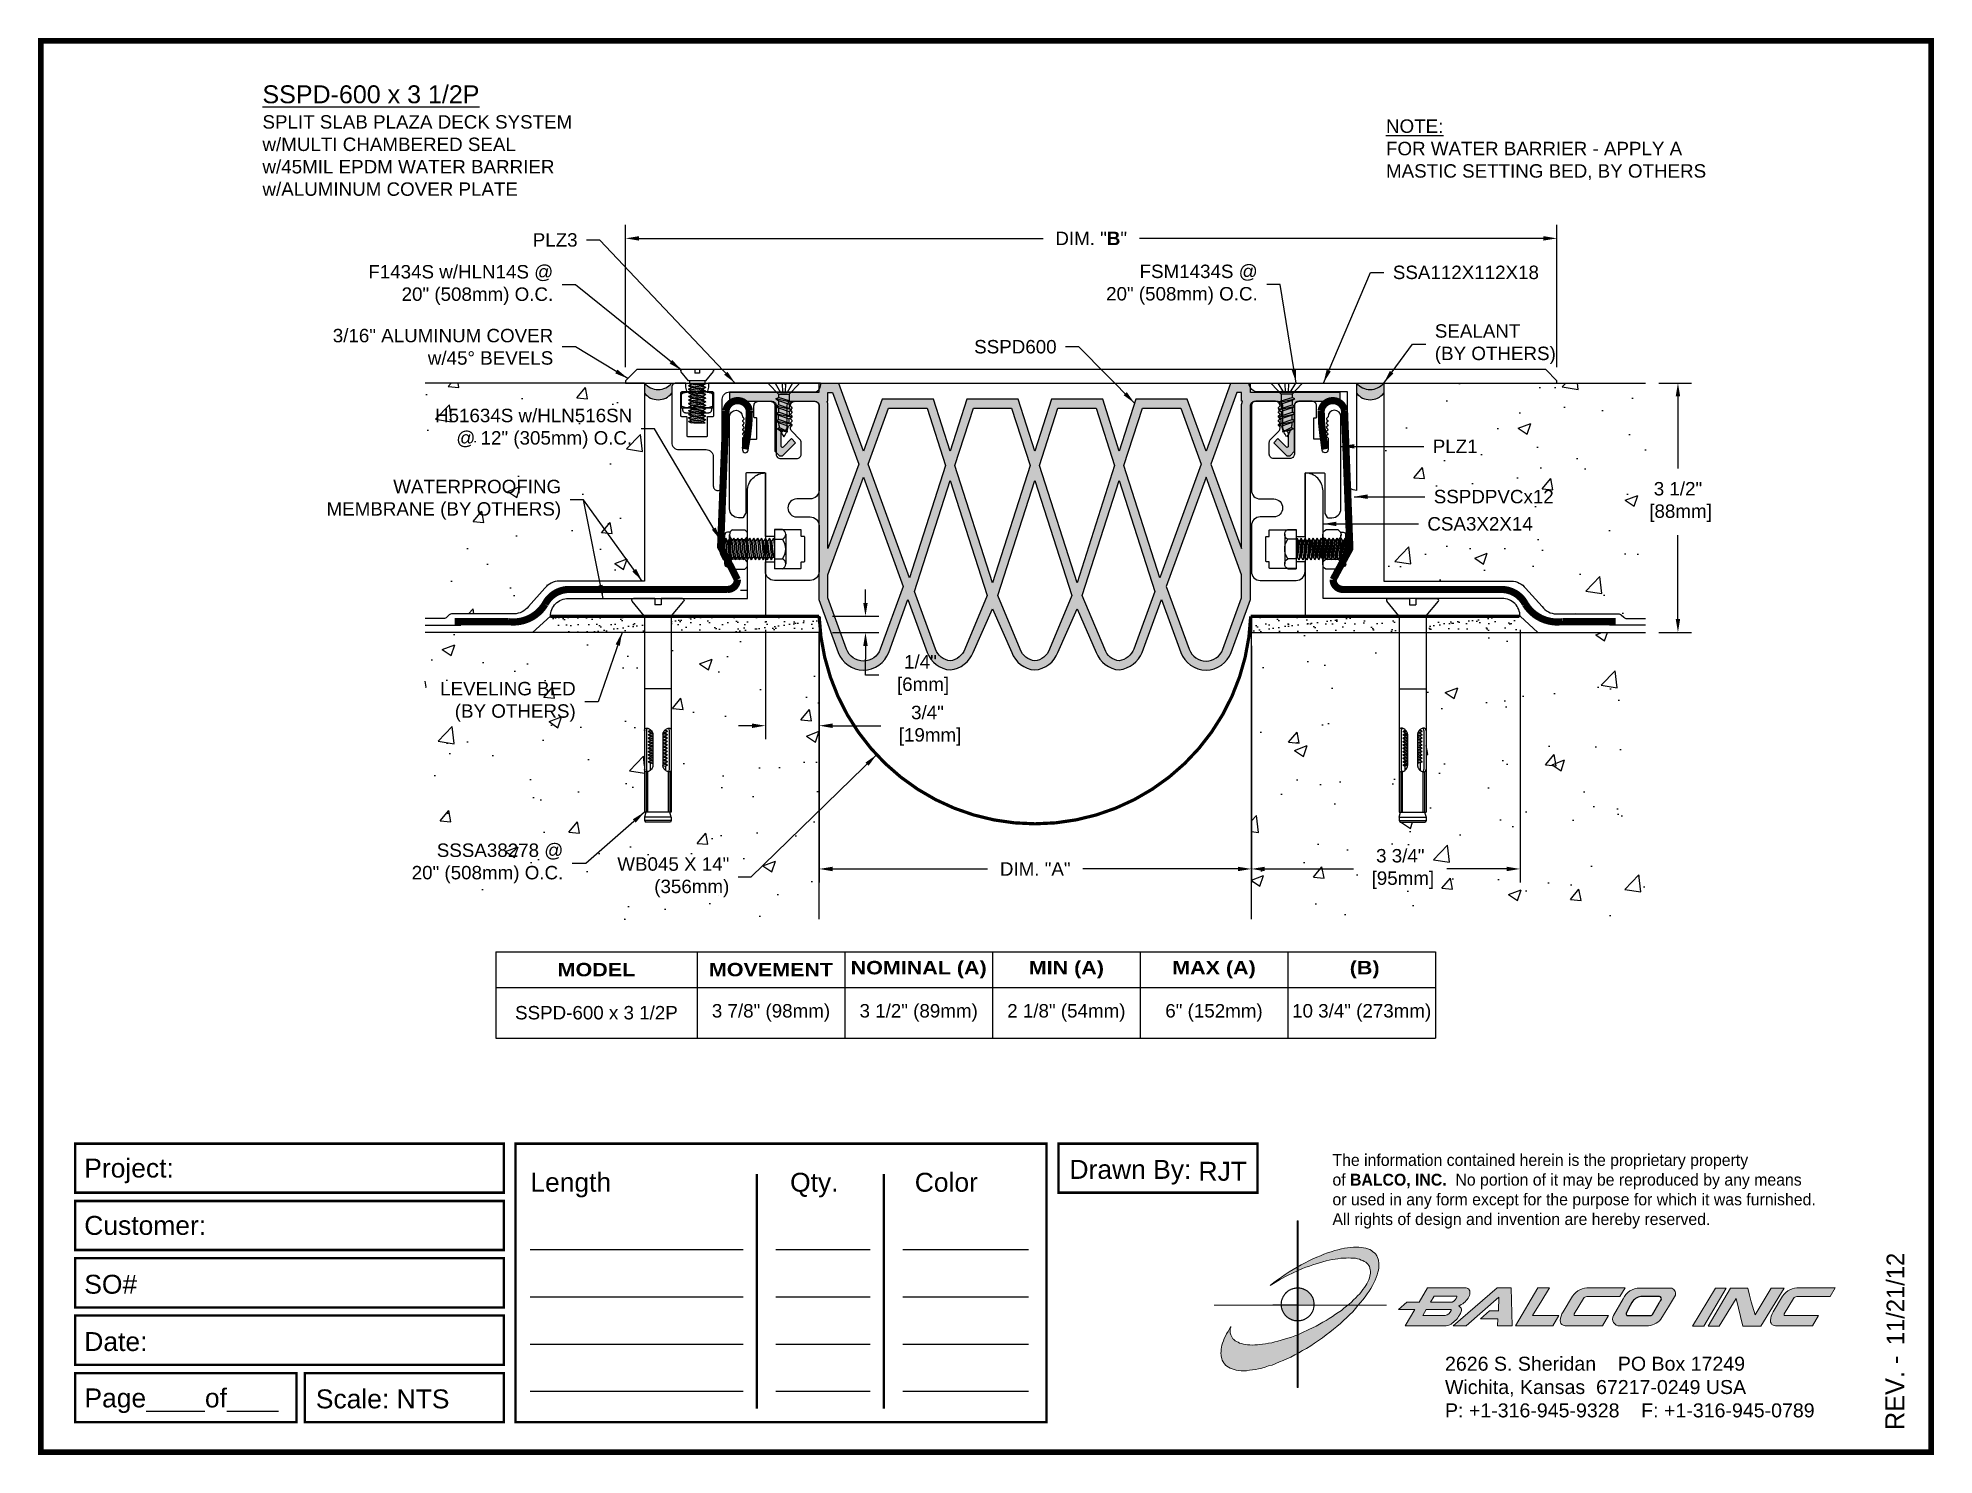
# Paper-space layout 'Layout1' of a CAD drawing. Header units: inches. Extents: x 0 to 10, y 0 to 7.5.
# The model-space entities are those that its viewports show. They can reach past a viewport. Long polylines and large blocks are cut down to what shows.
import ezdxf

# ---------------------------------------------------------------- set-up
doc = ezdxf.new("R2010")
doc.units = ezdxf.units.IN
doc.header["$MEASUREMENT"] = 0
for name, color, linetype in [('Anchors', 4, 'Continuous'), ('Border', 7, 'Continuous'), ('Conditions', 1, 'Continuous'), ('Dimensions', 3, 'Continuous'), ('Fillers', 2, 'Continuous'), ('Metals', 7, 'Continuous'), ('Seal', 5, 'Continuous'), ('TABLE', 1, 'Continuous'), ('Text', 2, 'Continuous')]:
    doc.layers.add(name, color=color, linetype=linetype)
doc.styles.add('ARIAL', font='arial.ttf')
doc.styles.add('Arial Bold', font='')
doc.styles.add('Copyright', font='ERASDEMI.TTF')
doc.styles.get('Arial Bold').set_extended_font_data('Arial Black')
doc.dimstyles.new('Arial', dxfattribs={"dimscale": 1.5, "dimtxt": 0.125, "dimasz": 0.125, "dimexe": 0.125, "dimexo": 0.125, "dimgap": 0.125, "dimtad": 0, "dimtih": 1, "dimtoh": 1, "dimdec": 4, "dimzin": 0, "dimdsep": 46, "dimlunit": 4, "dimtxsty": 'ARIAL', "dimcen": 0.125, "dimadec": 0, "dimazin": 0, "dimtfac": 1, "dimtdec": 4, "dimtofl": 0, "dimtmove": 0, "dimatfit": 3, "dimfxl": 0, "dimfrac": 2, "dimtolj": 1, "dimtzin": 0, "dimarcsym": 0})
pattern_1 = [(37.5, (8.32855, -6.44288), (-0.0062993, 0.1926824), [0, -0.152, 0, -0.17, 0, -0.1625]), (7.5, (8.32855, -6.44288), (0.1769777, 0.2822146), [0, -0.082, 0, -0.137, 0, -0.0525]), (327.5, (8.20555, -6.44288), (0.3114142, 0.0005659), [0, -0.05, 0, -0.18, 0, -0.235]), (317.5, (8.20555, -6.44288), (0.3006127, 0.0877676), [0, -0.025, 0, -0.118, 0, -0.135])]
pattern_2 = [(37.5, (5.1098, -6.44288), (-0.0062993, 0.1926824), [0, -0.152, 0, -0.17, 0, -0.1625]), (7.5, (5.1098, -6.44288), (0.1769777, 0.2822146), [0, -0.082, 0, -0.137, 0, -0.0525]), (327.5, (4.9868, -6.44288), (0.3114142, 0.000566), [0, -0.05, 0, -0.18, 0, -0.235]), (317.5, (4.9868, -6.44288), (0.3006127, 0.0877676), [0, -0.025, 0, -0.118, 0, -0.135])]

psp = doc.layouts.get("Layout1")

# ---------------------------------------------------------------- texts
at = {"insert": (6.843, 1.591), "char_height": 0.0625, "width": 50.295, "attachment_point": 1, "style": 'Copyright'}
psp.add_mtext('The information contained herein is the proprietary property\\Pof {\\fEras Bold ITC|b0|i0|c0|p34;BALCO, INC.}  No portion of it may be reproduced by any means\\Por used in any form except for the purpose for which it was furnished.\\PAll rights of design and invention are hereby reserved.', dxfattribs=at)
at = {"layer": 'Border', "insert": (7.438, 0.52), "char_height": 0.074, "width": 2.3438, "attachment_point": 1, "style": 'ARIAL'}
psp.add_mtext('2626 S. Sheridan    PO Box 17249\\PWichita, Kansas  67217-0249 USA \\PP: +1-316-945-9328    F: +1-316-945-0789', dxfattribs=at)

msp = doc.modelspace()

# ---------------------------------------------------------------- texts
at = {"layer": 'Text', "style": 'ARIAL'}
for s, insert, char_height, width, attachment_point in [('{\\LSSPD-600 x 3 1/2P\\P\\H0.75x;\\lSPLIT SLAB PLAZA DECK SYSTEM\\Pw/MULTI CHAMBERED SEAL\\Pw/45MIL EPDM WATER BARRIER\\Pw/ALUMINUM COVER PLATE}', (7.66301, 5.23172), 0.25, 4.7396332, 1), ('{\\LNOTE:}\\PFOR WATER BARRIER - APPLY A MASTIC SETTING BED, BY OTHERS', (23.34186, 4.756), 0.1875, 4.580632, 1), ('PLZ3', (12.0604, 3.07337), 0.1875, 3.2637827, 6), ('F1434S w/HLN14S @\\P20" (508mm) O.C.', (11.72064, 2.4458), 0.1875, 2.5915624, 6), ('FSM1434S @\\P20" (508mm) O.C.', (21.55181, 2.45129), 0.1875, 2.5915624, 6), ('SSA112X112X18', (23.43756, 2.62053), 0.1875, 2.2451472, 4), ('SEALANT\\P(BY OTHERS)', (24.02339, 1.61945), 0.1875, 3.2637827, 4), ('3/16" ALUMINUM COVER\\Pw/45%%D BEVELS', (11.72064, 1.58223), 0.1875, 3.8104847, 6), ('SSPD600', (18.74518, 1.58308), 0.1875, 2.2001284, 6), ('H51634S w/HLN516SN\\P@ 12" (305mm) O.C.', (12.82262, 0.4405), 0.1875, 4.2482114, 6), ('PLZ1', (23.99439, 0.19425), 0.1875, 2.0958254, 4), ('WATERPROOFING\\PMEMBRANE (BY OTHERS)', (11.83095, -0.55097), 0.1875, 4.3238956, 6), ('SSPDPVCx12', (24.00845, -0.50832), 0.1875, 2.6162653, 4), ('\\A1;CSA3X2X14', (23.91945, -0.88841), 0.1875, 2.4899842, 4), ('LEVELING BED\\P(BY OTHERS)', (12.03451, -3.37114), 0.1875, 3.9533146, 6), ('SSSA38278 @\\P20" (508mm) O.C.', (11.86137, -5.62609), 0.1875, 3.6647516, 6)]:
    msp.add_mtext(s, dxfattribs=dict(at, insert=insert, char_height=char_height, width=width, attachment_point=attachment_point))
at = {"layer": 'Text', "insert": (14.17777, -5.81839), "char_height": 0.1875, "attachment_point": 6, "style": 'ARIAL'}
msp.add_mtext('WB045 X 14"\\P(356mm)', dxfattribs=at)

# ---------------------------------------------------------------- blocks, each defined once
blk = doc.blocks.new('ACADlogo')
h = blk.add_hatch(color=256)
h.paths.add_polyline_path([(-3.346, 1.223), (-3.351, 1.223), (-3.351, 0.979), (-3.346, 0.982)])
h.paths.add_polyline_path([(-3.346, 0.961), (-3.351, 0.959), (-3.351, 0.868), (-3.346, 0.868)])
h.paths.add_polyline_path([(-3.346, 0.777), (-3.351, 0.777), (-3.351, 0.699), (-3.351, 0.695), (-3.35, 0.695), (-3.346, 0.695)])
h.paths.add_polyline_path([(-3.346, 0.864), (-3.346, 0.868), (-3.35, 0.868), (-3.351, 0.868), (-3.351, 0.777), (-3.346, 0.777), (-3.346, 0.778), (-3.348, 0.778)])
h.paths.add_polyline_path([(-3.346, 0.524), (-3.351, 0.521), (-3.351, 0.342), (-3.346, 0.342)])
h.paths.add_polyline_path([(-3.346, 0.695), (-3.351, 0.695), (-3.351, 0.621), (-3.346, 0.623)])
h.paths.add_polyline_path([(-3.346, 0.623), (-3.351, 0.621), (-3.351, 0.521), (-3.346, 0.524)])
h.paths.add_polyline_path([(-3.346, 0.982), (-3.351, 0.979), (-3.351, 0.959), (-3.346, 0.961)])
h = blk.add_hatch(color=175)
h.paths.add_polyline_path([(-3.518, 0.573), (-3.534, 0.571), (-3.548, 0.569), (-3.562, 0.567), (-3.576, 0.567), (-3.589, 0.566), (-3.602, 0.567), (-3.614, 0.568), (-3.625, 0.569), (-3.636, 0.572), (-3.646, 0.574), (-3.656, 0.577), (-3.664, 0.581), (-3.673, 0.585), (-3.679, 0.589), (-3.685, 0.595), (-3.688, 0.598), (-3.691, 0.6), (-3.695, 0.607), (-3.699, 0.614), (-3.703, 0.621), (-3.704, 0.626), (-3.705, 0.631), (-3.706, 0.637), (-3.706, 0.642), (-3.705, 0.648), (-3.705, 0.653), (-3.703, 0.659), (-3.702, 0.665), (-3.71, 0.652), (-3.717, 0.639), (-3.725, 0.626), (-3.731, 0.613), (-3.737, 0.601), (-3.741, 0.589), (-3.746, 0.577), (-3.749, 0.566), (-3.751, 0.555), (-3.753, 0.544), (-3.754, 0.538), (-3.754, 0.533), (-3.755, 0.523), (-3.754, 0.513), (-3.753, 0.508), (-3.752, 0.503), (-3.75, 0.494), (-3.748, 0.486), (-3.743, 0.477), (-3.74, 0.473), (-3.738, 0.469), (-3.734, 0.465), (-3.73, 0.461), (-3.723, 0.455), (-3.715, 0.449), (-3.706, 0.445), (-3.695, 0.44), (-3.685, 0.437), (-3.674, 0.434), (-3.661, 0.432), (-3.648, 0.431), (-3.634, 0.431), (-3.62, 0.431), (-3.604, 0.433), (-3.588, 0.435), (-3.572, 0.438), (-3.556, 0.441), (-3.538, 0.445), (-3.52, 0.449), (-3.503, 0.456), (-3.483, 0.461), (-3.464, 0.469), (-3.445, 0.477), (-3.426, 0.485), (-3.406, 0.494), (-3.385, 0.503), (-3.364, 0.514), (-3.351, 0.521), (-3.351, 0.621), (-3.364, 0.616), (-3.382, 0.609), (-3.4, 0.603), (-3.418, 0.598), (-3.436, 0.592), (-3.453, 0.587), (-3.47, 0.583), (-3.486, 0.579), (-3.503, 0.576)])
h.paths.add_polyline_path([(-3.215, 0.687), (-3.251, 0.667), (-3.289, 0.649), (-3.327, 0.631), (-3.345, 0.623), (-3.346, 0.623), (-3.346, 0.524), (-3.343, 0.525), (-3.323, 0.537), (-3.302, 0.549), (-3.28, 0.563), (-3.259, 0.577), (-3.238, 0.59), (-3.218, 0.605), (-3.198, 0.62), (-3.179, 0.635), (-3.16, 0.65), (-3.141, 0.665), (-3.123, 0.681), (-3.106, 0.696), (-3.089, 0.712), (-3.074, 0.727), (-3.058, 0.743), (-3.043, 0.759), (-3.03, 0.775), (-3.028, 0.777), (-3.085, 0.777), (-3.091, 0.772), (-3.105, 0.761), (-3.118, 0.75), (-3.134, 0.739), (-3.149, 0.729), (-3.165, 0.718), (-3.182, 0.707), (-3.198, 0.697)])
h.paths.add_polyline_path([(-2.921, 1.009), (-2.922, 1.015), (-2.924, 1.02), (-2.926, 1.029), (-2.931, 1.038), (-2.934, 1.043), (-2.936, 1.047), (-2.94, 1.05), (-2.943, 1.054), (-2.951, 1.06), (-2.959, 1.066), (-2.968, 1.071), (-2.978, 1.075), (-2.989, 1.079), (-3, 1.081), (-3.013, 1.083), (-3.026, 1.084), (-3.04, 1.084), (-3.054, 1.084), (-3.07, 1.083), (-3.085, 1.081), (-3.102, 1.079), (-3.118, 1.075), (-3.136, 1.07), (-3.153, 1.066), (-3.171, 1.06), (-3.191, 1.054), (-3.21, 1.047), (-3.229, 1.039), (-3.248, 1.031), (-3.268, 1.022), (-3.289, 1.012), (-3.31, 1.002), (-3.33, 0.991), (-3.346, 0.982), (-3.346, 0.961), (-3.342, 0.962), (-3.323, 0.971), (-3.305, 0.978), (-3.287, 0.984), (-3.268, 0.991), (-3.251, 0.996), (-3.234, 1.002), (-3.216, 1.007), (-3.199, 1.011), (-3.182, 1.015), (-3.167, 1.018), (-3.15, 1.021), (-3.136, 1.023), (-3.121, 1.025), (-3.107, 1.026), (-3.093, 1.026), (-3.079, 1.027), (-3.067, 1.026), (-3.054, 1.026), (-3.043, 1.025), (-3.032, 1.022), (-3.022, 1.02), (-3.013, 1.016), (-3.004, 1.013), (-2.997, 1.009), (-2.989, 1.005), (-2.983, 0.999), (-2.98, 0.996), (-2.978, 0.994), (-2.973, 0.987), (-2.969, 0.981), (-2.967, 0.973), (-2.965, 0.965), (-2.964, 0.957), (-2.964, 0.949), (-2.964, 0.944), (-2.965, 0.94), (-2.967, 0.93), (-2.969, 0.921), (-2.973, 0.911), (-2.978, 0.901), (-2.983, 0.891), (-2.989, 0.881), (-2.996, 0.871), (-3.004, 0.86), (-3.012, 0.849), (-3.021, 0.838), (-3.032, 0.827), (-3.042, 0.816), (-3.053, 0.805), (-3.065, 0.794), (-3.077, 0.783), (-3.085, 0.777), (-3.028, 0.777), (-3.016, 0.791), (-3.004, 0.806), (-2.992, 0.822), (-2.981, 0.837), (-2.971, 0.852), (-2.962, 0.866), (-2.954, 0.882), (-2.946, 0.896), (-2.939, 0.91), (-2.934, 0.924), (-2.929, 0.938), (-2.926, 0.944), (-2.925, 0.951), (-2.922, 0.963), (-2.92, 0.975), (-2.92, 0.982), (-2.919, 0.987), (-2.92, 0.999), (-2.92, 1.005)])
h.paths.add_polyline_path([(-3.372, 0.966), (-3.393, 0.953), (-3.415, 0.94), (-3.435, 0.925), (-3.455, 0.911), (-3.475, 0.897), (-3.494, 0.882), (-3.468, 0.898), (-3.439, 0.915), (-3.41, 0.93), (-3.396, 0.938), (-3.38, 0.945), (-3.351, 0.959), (-3.351, 0.979)])
h = blk.add_hatch(color=256)
h.paths.add_polyline_path([(-3.268, 0.814), (-3.27, 0.819), (-3.273, 0.824), (-3.276, 0.828), (-3.279, 0.833), (-3.282, 0.837), (-3.286, 0.841), (-3.29, 0.845), (-3.294, 0.849), (-3.298, 0.852), (-3.303, 0.855), (-3.308, 0.858), (-3.313, 0.86), (-3.318, 0.863), (-3.323, 0.864), (-3.328, 0.866), (-3.334, 0.867), (-3.339, 0.868), (-3.345, 0.868), (-3.346, 0.868), (-3.346, 0.777), (-3.335, 0.777), (-3.262, 0.777), (-3.262, 0.781), (-3.262, 0.787), (-3.263, 0.792), (-3.264, 0.798), (-3.265, 0.803), (-3.266, 0.808)])
h.paths.add_polyline_path([(-3.351, 0.777), (-3.436, 0.777), (-3.435, 0.773), (-3.435, 0.768), (-3.434, 0.762), (-3.432, 0.757), (-3.431, 0.752), (-3.428, 0.747), (-3.426, 0.742), (-3.423, 0.737), (-3.42, 0.732), (-3.417, 0.728), (-3.414, 0.723), (-3.41, 0.719), (-3.406, 0.716), (-3.401, 0.712), (-3.397, 0.709), (-3.392, 0.706), (-3.387, 0.704), (-3.382, 0.701), (-3.377, 0.699), (-3.372, 0.698), (-3.367, 0.696), (-3.361, 0.695), (-3.356, 0.695), (-3.351, 0.695)])
h.paths.add_polyline_path([(-3.346, 0.868), (-3.35, 0.868), (-3.351, 0.868), (-3.351, 0.777), (-3.346, 0.777)])
h = blk.add_hatch(color=256)
h.paths.add_polyline_path([(-2.438, 0.844, 0.412988), (-2.461, 0.869), (-2.663, 0.869), (-2.707, 0.794), (-2.771, 0.794), (-2.815, 0.755), (-2.73, 0.755), (-2.781, 0.668), (-2.563, 0.668, 0.107996), (-2.538, 0.677, 0.108939), (-2.494, 0.724, 0.080345), (-2.483, 0.745, 0.419497), (-2.499, 0.773, 0.149928), (-2.447, 0.815, 0.134283)])
h.paths.add_polyline_path([(-2.507, 0.821, -0.209012), (-2.532, 0.794), (-2.538, 0.794), (-2.646, 0.794), (-2.627, 0.825), (-2.51, 0.825, -0.56619)], flags=16)
h.paths.add_polyline_path([(-2.538, 0.75, -0.241309), (-2.569, 0.722), (-2.688, 0.722), (-2.669, 0.755), (-2.541, 0.755, -0.56619)], flags=16)
for points in [[(-2.285, 0.819), (-2.287, 0.748), (-2.335, 0.748), (-2.383, 0.705), (-2.29, 0.705), (-2.292, 0.668), (-2.215, 0.668), (-2.221, 0.869), (-2.295, 0.869), (-2.527, 0.668), (-2.458, 0.668)], [(-2.018, 0.869), (-2.079, 0.869), (-2.198, 0.668), (-2, 0.668), (-1.968, 0.722), (-2.107, 0.722), (-2.085, 0.759), (-2.064, 0.794)], [(-1.617, 0.869), (-1.807, 0.869, 0.270182), (-1.896, 0.825), (-1.946, 0.742, 0.109019), (-1.961, 0.695, 0.340665), (-1.945, 0.672, 0.129907), (-1.923, 0.668), (-1.738, 0.668), (-1.706, 0.722), (-1.878, 0.722), (-1.882, 0.722, -0.601242), (-1.887, 0.731), (-1.838, 0.813, -0.253048), (-1.821, 0.823), (-1.645, 0.823)], [(-1.083, 0.867), (-1.14, 0.867), (-1.261, 0.667), (-1.26, 0.667), (-1.202, 0.667)], [(-0.96, 0.83), (-0.969, 0.867), (-1.061, 0.867), (-1.179, 0.667), (-1.12, 0.667), (-1.031, 0.812), (-0.995, 0.667), (-0.9, 0.667), (-0.778, 0.867), (-0.846, 0.867), (-0.931, 0.727), (-0.951, 0.795)], [(-0.507, 0.869), (-0.697, 0.869, 0.270182), (-0.786, 0.825), (-0.836, 0.742, 0.109019), (-0.85, 0.695, 0.340665), (-0.835, 0.672, 0.129907), (-0.812, 0.668), (-0.628, 0.668), (-0.595, 0.722), (-0.768, 0.722), (-0.772, 0.722, -0.601242), (-0.777, 0.731), (-0.728, 0.813, -0.253048), (-0.71, 0.823), (-0.534, 0.823)], [(-3.346, 0.623), (-3.351, 0.621), (-3.351, 0.521), (-3.346, 0.524)]]:
    blk.add_hatch(color=256).paths.add_polyline_path(points)
h = blk.add_hatch(color=256)
h.paths.add_polyline_path([(-1.377, 0.868), (-1.383, 0.868), (-1.383, 0.868), (-1.44, 0.868), (-1.492, 0.868), (-1.541, 0.868, 0.297712), (-1.628, 0.811), (-1.68, 0.723, 0.585116), (-1.646, 0.668), (-1.506, 0.668, 0.210586), (-1.429, 0.703), (-1.415, 0.726), (-1.389, 0.769), (-1.352, 0.831, 0.4352)])
h.paths.add_polyline_path([(-1.437, 0.823, -0.603783), (-1.428, 0.805), (-1.431, 0.801), (-1.434, 0.796), (-1.438, 0.789), (-1.474, 0.728, -0.229001), (-1.489, 0.722), (-1.494, 0.722), (-1.501, 0.722), (-1.597, 0.722), (-1.604, 0.722, -0.492401), (-1.613, 0.734), (-1.601, 0.757), (-1.591, 0.775), (-1.582, 0.791, -0.238368), (-1.535, 0.823)], flags=16)
for q in [(-3.48, 0.777), (-3.351, 0.642)]:
    blk.add_line((-3.351, 0.777), q)
at = {"color": 7, "lineweight": 0}
for points in [[(-3.351, 1.223), (-3.346, 1.223), (-3.346, 0.342), (-3.351, 0.342), (-3.351, 1.223)], [(-2.292, 0.668), (-2.215, 0.668), (-2.221, 0.869), (-2.295, 0.869), (-2.527, 0.668), (-2.458, 0.668), (-2.285, 0.819), (-2.287, 0.748), (-2.286, 0.748), (-2.335, 0.748), (-2.383, 0.705), (-2.29, 0.705), (-2.292, 0.668), (-2.292, 0.668)], [(-2.198, 0.668), (-2.079, 0.869), (-2.018, 0.869), (-2.064, 0.794), (-2.085, 0.759), (-2.107, 0.722), (-1.968, 0.722), (-2, 0.668), (-2.198, 0.668), (-2.198, 0.668)], [(-1.383, 0.868), (-1.383, 0.868)], [(-1.261, 0.667), (-1.14, 0.867), (-1.083, 0.867), (-1.202, 0.667), (-1.26, 0.667), (-1.261, 0.667), (-1.261, 0.667)], [(-0.9, 0.667), (-0.995, 0.667), (-1.031, 0.812), (-1.12, 0.667), (-1.179, 0.667), (-1.061, 0.867), (-0.969, 0.867), (-0.96, 0.83), (-0.951, 0.795), (-0.931, 0.727), (-0.846, 0.867), (-0.778, 0.867), (-0.9, 0.667), (-0.9, 0.667)]]:
    blk.add_lwpolyline(points, dxfattribs=at)
at = {"color": 175, "lineweight": 0}
blk.add_lwpolyline([(-2.926, 1.029), (-2.924, 1.02), (-2.922, 1.015), (-2.921, 1.009), (-2.92, 1.005), (-2.92, 0.999), (-2.919, 0.987), (-2.92, 0.982), (-2.92, 0.975), (-2.922, 0.963), (-2.925, 0.951), (-2.926, 0.944), (-2.929, 0.938), (-2.934, 0.924), (-2.939, 0.91), (-2.946, 0.896), (-2.954, 0.882), (-2.962, 0.866), (-2.971, 0.852), (-2.981, 0.837), (-2.992, 0.822), (-3.004, 0.806), (-3.016, 0.791), (-3.03, 0.775), (-3.043, 0.759), (-3.058, 0.743), (-3.074, 0.727), (-3.089, 0.712), (-3.106, 0.696), (-3.123, 0.681), (-3.141, 0.665), (-3.16, 0.65), (-3.179, 0.635), (-3.198, 0.62), (-3.218, 0.605), (-3.238, 0.59), (-3.259, 0.577), (-3.28, 0.563), (-3.302, 0.549), (-3.323, 0.537), (-3.343, 0.525), (-3.364, 0.514), (-3.385, 0.503), (-3.406, 0.494), (-3.426, 0.485), (-3.445, 0.477), (-3.464, 0.469), (-3.483, 0.461), (-3.503, 0.456), (-3.52, 0.449), (-3.538, 0.445), (-3.556, 0.441), (-3.572, 0.438), (-3.588, 0.435), (-3.604, 0.433), (-3.62, 0.431), (-3.634, 0.431), (-3.648, 0.431), (-3.661, 0.432), (-3.674, 0.434), (-3.685, 0.437), (-3.695, 0.44), (-3.706, 0.445), (-3.715, 0.449), (-3.723, 0.455), (-3.73, 0.461), (-3.734, 0.465), (-3.738, 0.469), (-3.74, 0.473), (-3.743, 0.477), (-3.748, 0.486), (-3.75, 0.494), (-3.752, 0.503), (-3.753, 0.508), (-3.754, 0.513), (-3.755, 0.523), (-3.754, 0.533), (-3.754, 0.538), (-3.753, 0.544), (-3.751, 0.555), (-3.749, 0.566), (-3.746, 0.577), (-3.741, 0.589), (-3.737, 0.601), (-3.731, 0.613), (-3.725, 0.626), (-3.717, 0.639), (-3.71, 0.652), (-3.702, 0.665), (-3.703, 0.659), (-3.705, 0.653), (-3.705, 0.648), (-3.706, 0.642), (-3.706, 0.637), (-3.705, 0.631), (-3.704, 0.626), (-3.703, 0.621), (-3.699, 0.614), (-3.695, 0.607), (-3.691, 0.6), (-3.688, 0.598), (-3.685, 0.595), (-3.679, 0.589), (-3.673, 0.585), (-3.664, 0.581), (-3.656, 0.577), (-3.646, 0.574), (-3.636, 0.572), (-3.625, 0.569), (-3.614, 0.568), (-3.602, 0.567), (-3.589, 0.566), (-3.576, 0.567), (-3.562, 0.567), (-3.548, 0.569), (-3.534, 0.571), (-3.518, 0.573), (-3.503, 0.576), (-3.486, 0.579), (-3.47, 0.583), (-3.453, 0.587), (-3.436, 0.592), (-3.418, 0.598), (-3.4, 0.603), (-3.382, 0.609), (-3.364, 0.616), (-3.345, 0.623), (-3.327, 0.631), (-3.289, 0.649), (-3.251, 0.667), (-3.215, 0.687), (-3.198, 0.697), (-3.182, 0.707), (-3.165, 0.718), (-3.149, 0.729), (-3.134, 0.739), (-3.118, 0.75), (-3.105, 0.761), (-3.091, 0.772), (-3.077, 0.783), (-3.065, 0.794), (-3.053, 0.805), (-3.042, 0.816), (-3.032, 0.827), (-3.021, 0.838), (-3.012, 0.849), (-3.004, 0.86), (-2.996, 0.871), (-2.989, 0.881), (-2.983, 0.891), (-2.978, 0.901), (-2.973, 0.911), (-2.969, 0.921), (-2.967, 0.93), (-2.965, 0.94), (-2.964, 0.944), (-2.964, 0.949), (-2.964, 0.957), (-2.965, 0.965), (-2.967, 0.973), (-2.969, 0.981), (-2.973, 0.987), (-2.978, 0.994), (-2.98, 0.996), (-2.983, 0.999), (-2.989, 1.005), (-2.997, 1.009), (-3.004, 1.013), (-3.013, 1.016), (-3.022, 1.02), (-3.032, 1.022), (-3.043, 1.025), (-3.054, 1.026), (-3.067, 1.026), (-3.079, 1.027), (-3.093, 1.026), (-3.107, 1.026), (-3.121, 1.025), (-3.136, 1.023), (-3.15, 1.021), (-3.167, 1.018), (-3.182, 1.015), (-3.199, 1.011), (-3.216, 1.007), (-3.234, 1.002), (-3.251, 0.996), (-3.268, 0.991), (-3.287, 0.984), (-3.305, 0.978), (-3.323, 0.971), (-3.342, 0.962), (-3.38, 0.945), (-3.396, 0.938), (-3.41, 0.93), (-3.439, 0.915), (-3.468, 0.898), (-3.494, 0.882), (-3.475, 0.897), (-3.455, 0.911), (-3.435, 0.925), (-3.415, 0.94), (-3.393, 0.953), (-3.372, 0.966), (-3.351, 0.979), (-3.33, 0.991), (-3.31, 1.002), (-3.289, 1.012), (-3.268, 1.022), (-3.248, 1.031), (-3.229, 1.039), (-3.21, 1.047), (-3.191, 1.054), (-3.171, 1.06), (-3.153, 1.066), (-3.136, 1.07), (-3.118, 1.075), (-3.102, 1.079), (-3.085, 1.081), (-3.07, 1.083), (-3.054, 1.084), (-3.04, 1.084), (-3.026, 1.084), (-3.013, 1.083), (-3, 1.081), (-2.989, 1.079), (-2.978, 1.075), (-2.968, 1.071), (-2.959, 1.066), (-2.951, 1.06), (-2.943, 1.054), (-2.94, 1.05), (-2.936, 1.047), (-2.934, 1.043), (-2.931, 1.038), (-2.926, 1.029), (-2.926, 1.029)], dxfattribs=at)
at = {"color": 7, "lineweight": 0, "const_width": 0.0064}
blk.add_lwpolyline([(-3.262, 0.781), (-3.262, 0.787), (-3.263, 0.792), (-3.264, 0.798), (-3.265, 0.803), (-3.266, 0.808), (-3.268, 0.814), (-3.27, 0.819), (-3.273, 0.824), (-3.276, 0.828), (-3.279, 0.833), (-3.282, 0.837), (-3.286, 0.841), (-3.29, 0.845), (-3.294, 0.849), (-3.298, 0.852), (-3.303, 0.855), (-3.308, 0.858), (-3.313, 0.86), (-3.318, 0.863), (-3.323, 0.864), (-3.328, 0.866), (-3.334, 0.867), (-3.339, 0.868), (-3.345, 0.868), (-3.35, 0.868), (-3.356, 0.868), (-3.361, 0.867), (-3.367, 0.866), (-3.372, 0.865), (-3.377, 0.863), (-3.382, 0.862), (-3.387, 0.859), (-3.392, 0.857), (-3.397, 0.854), (-3.401, 0.851), (-3.406, 0.847), (-3.41, 0.843), (-3.414, 0.839), (-3.417, 0.835), (-3.42, 0.831), (-3.423, 0.826), (-3.426, 0.821), (-3.428, 0.816), (-3.431, 0.811), (-3.432, 0.806), (-3.434, 0.801), (-3.435, 0.795), (-3.435, 0.79), (-3.436, 0.784), (-3.436, 0.779), (-3.435, 0.773), (-3.435, 0.768), (-3.434, 0.762), (-3.432, 0.757), (-3.431, 0.752), (-3.428, 0.747), (-3.426, 0.742), (-3.423, 0.737), (-3.42, 0.732), (-3.417, 0.728), (-3.414, 0.723), (-3.41, 0.719), (-3.406, 0.716), (-3.401, 0.712), (-3.397, 0.709), (-3.392, 0.706), (-3.387, 0.704), (-3.382, 0.701), (-3.377, 0.699), (-3.372, 0.698), (-3.367, 0.696), (-3.361, 0.695), (-3.356, 0.695), (-3.35, 0.695), (-3.345, 0.695), (-3.339, 0.695), (-3.334, 0.696), (-3.328, 0.697), (-3.323, 0.698), (-3.318, 0.7), (-3.313, 0.702), (-3.308, 0.705), (-3.303, 0.708), (-3.298, 0.711), (-3.294, 0.714), (-3.29, 0.718), (-3.286, 0.721), (-3.282, 0.726), (-3.279, 0.73), (-3.276, 0.734), (-3.273, 0.739), (-3.27, 0.744), (-3.268, 0.749), (-3.266, 0.754), (-3.265, 0.76), (-3.264, 0.765), (-3.263, 0.77), (-3.262, 0.776), (-3.262, 0.781)], dxfattribs=at)
at = {"color": 7, "lineweight": 0}
for points in [[(-2.447, 0.815, 0.130368), (-2.438, 0.843, 0.448367), (-2.463, 0.869), (-2.663, 0.869), (-2.707, 0.794), (-2.771, 0.794), (-2.815, 0.755), (-2.73, 0.755), (-2.781, 0.668), (-2.563, 0.668, 0.107996), (-2.538, 0.677, 0.108939), (-2.494, 0.724, 0.077395), (-2.484, 0.744, 0.430878), (-2.499, 0.773, 0.149928)], [(-2.507, 0.821, -0.209012), (-2.532, 0.794), (-2.538, 0.794), (-2.646, 0.794), (-2.627, 0.825), (-2.512, 0.825), (-2.509, 0.825, -0.531288)], [(-1.838, 0.813), (-1.887, 0.731, 0.587385), (-1.882, 0.722), (-1.878, 0.722), (-1.706, 0.722), (-1.738, 0.668), (-1.923, 0.668, -0.129907), (-1.945, 0.672, -0.349839), (-1.961, 0.696, -0.107341), (-1.946, 0.742), (-1.896, 0.825, -0.270182), (-1.807, 0.869), (-1.617, 0.869), (-1.645, 0.823), (-1.821, 0.823, 0.252436)], [(-1.68, 0.723, 0.585116), (-1.646, 0.668), (-1.506, 0.668, 0.210586), (-1.429, 0.703), (-1.415, 0.726), (-1.389, 0.769), (-1.352, 0.831, 0.4352), (-1.377, 0.868), (-1.383, 0.868), (-1.383, 0.868), (-1.44, 0.868), (-1.492, 0.868), (-1.541, 0.868, 0.297712), (-1.628, 0.811)], [(-0.728, 0.813), (-0.777, 0.731, 0.587385), (-0.772, 0.722), (-0.768, 0.722), (-0.595, 0.722), (-0.628, 0.668), (-0.812, 0.668, -0.129907), (-0.835, 0.672, -0.349839), (-0.85, 0.696, -0.107341), (-0.836, 0.742), (-0.786, 0.825, -0.270182), (-0.697, 0.869), (-0.507, 0.869), (-0.534, 0.823), (-0.71, 0.823, 0.252436)], [(-2.569, 0.722), (-2.688, 0.722), (-2.669, 0.755), (-2.543, 0.755), (-2.54, 0.755, -0.531288), (-2.538, 0.75, -0.241309)]]:
    blk.add_lwpolyline(points, format="xyb", close=True, dxfattribs=at)
blk.add_lwpolyline([(-1.437, 0.823), (-1.535, 0.823, 0.238368), (-1.582, 0.791), (-1.591, 0.775), (-1.601, 0.757), (-1.613, 0.734, 0.490298), (-1.604, 0.722), (-1.597, 0.722), (-1.501, 0.722), (-1.494, 0.722), (-1.489, 0.722, 0.229001), (-1.474, 0.728), (-1.438, 0.789), (-1.434, 0.796), (-1.431, 0.801), (-1.428, 0.805, 0.603783)], format="xyb", close=True)
blk.add_lwpolyline([(-2.879, 0.777, 0.00455, 0.00455, 0), (-3.791, 0.777, 0.00183, 0.00183, 0), (-3.791, 0.777, 0.00183, 0.00183, 0)], format="xyseb", dxfattribs=at)
blk = doc.blocks.new('Quantity Data')
at = {"layer": 'Border', "color": 253}
for p, q in [((2.755, 1.254), (3.881, 1.254)), ((4.054, 1.254), (4.553, 1.254)), ((4.725, 1.254), (5.389, 1.254)), ((2.755, 1.004), (3.881, 1.004)), ((4.054, 1.004), (4.553, 1.004)), ((4.725, 1.004), (5.389, 1.004)), ((2.755, 0.754), (3.881, 0.754)), ((4.054, 0.754), (4.553, 0.754)), ((4.725, 0.754), (5.389, 0.754)), ((2.755, 0.504), (3.881, 0.504)), ((4.054, 0.504), (4.553, 0.504)), ((4.725, 0.504), (5.389, 0.504))]:
    blk.add_line(p, q, dxfattribs=at)
at = {"layer": 'Border', "const_width": 0.0125}
blk.add_lwpolyline([(5.485, 0.341), (2.678, 0.341), (2.678, 1.813), (5.485, 1.813)], close=True, dxfattribs=at)
for points in [[(3.953, 1.653), (3.953, 0.412)], [(4.625, 1.653), (4.625, 0.412)]]:
    blk.add_lwpolyline(points, dxfattribs=at)
at = {"layer": 'Border', "style": 'ARIAL'}
for s, p in [('Length', (2.756, 1.559)), ('Qty.', (4.129, 1.559)), ('Color', (4.788, 1.559))]:
    blk.add_text(s, height=0.1, dxfattribs=at).set_placement(p)
blk = doc.blocks.new('Drawn By')
at = {"layer": 'Border', "const_width": 0.0125}
blk.add_lwpolyline([(5.38, 1.813), (6.432, 1.813), (6.432, 1.554), (5.38, 1.554)], close=True, dxfattribs=at)
at = {"layer": 'Border', "style": 'ARIAL'}
blk.add_text('Drawn By: ', height=0.1, dxfattribs=at).set_placement((5.438, 1.627))
blk.add_attdef('XXX', (6.12, 1.617), '', height=0.1, dxfattribs=at)
blk = doc.blocks.new('Project Info')
at = {"layer": 'Border', "const_width": 0.0125}
for points in [[(0.182, 1.813), (2.448, 1.813), (2.448, 1.554), (0.182, 1.554)], [(0.182, 1.51), (2.448, 1.51), (2.448, 1.251), (0.182, 1.251)], [(0.182, 1.207), (2.448, 1.207), (2.448, 0.947), (0.182, 0.947)], [(0.182, 0.904), (2.448, 0.904), (2.448, 0.644), (0.182, 0.644)], [(0.182, 0.6), (1.352, 0.6), (1.352, 0.341), (0.182, 0.341)], [(1.396, 0.6), (2.448, 0.6), (2.448, 0.341), (1.396, 0.341)]]:
    blk.add_lwpolyline(points, close=True, dxfattribs=at)
at = {"layer": 'Border', "style": 'ARIAL'}
for s, p in [('Project:', (0.23, 1.634)), ('Customer:', (0.23, 1.331)), ('SO#', (0.23, 1.02)), ('Date:', (0.23, 0.717)), ('Page%%u        %%uof%%u       ', (0.231, 0.419)), ('Scale: NTS', (1.454, 0.414))]:
    blk.add_text(s, height=0.1, dxfattribs=at).set_placement(p)
blk = doc.blocks.new('REV')
at = {"style": 'Copyright'}
blk.add_text('REV. -', height=0.1, rotation=90, dxfattribs=at).set_placement((-0.142, 0.117))
at = {"style": 'Copyright', "flags": 4}
blk.add_attdef('REVISIONDATE', (-0.142, 0.566), '', height=0.0938, rotation=90, dxfattribs=at)
blk = doc.blocks.new('PLZ1')
blk.add_lwpolyline([(0.265, 0, -0.414214), (0.275, -0.01), (0.275, -0.56, 0.131652), (0.276, -0.565), (0.308, -0.62, 0.267949), (0.317, -0.625), (0.375, -0.625, 0.414214), (0.5, -0.5), (0.5, 0.785, 1), (0.32, 0.785, -0.198912), (0.317, 0.778), (0.301, 0.762, 0.414214), (0.301, 0.748), (0.317, 0.732, -0.198912), (0.32, 0.725, -0.198912), (0.317, 0.718), (0.301, 0.702, 0.414214), (0.301, 0.688), (0.317, 0.672, -0.198912), (0.32, 0.665, -0.198912), (0.317, 0.658), (0.301, 0.642, 0.414214), (0.301, 0.628), (0.317, 0.612, -0.198912), (0.32, 0.605, -0.198912), (0.317, 0.598), (0.301, 0.582, 0.414214), (0.301, 0.568), (0.317, 0.552, -0.198912), (0.32, 0.545, -0.198912), (0.317, 0.538), (0.301, 0.522, 0.414214), (0.301, 0.508), (0.317, 0.492, -0.198912), (0.32, 0.485), (0.32, 0.322, -0.93609), (0.24, 0.317), (0.221, 0.461, 0.376062), (0.211, 0.47), (0.13, 0.47, -0.414214), (0.12, 0.48), (0.12, 0.76, -0.414214), (0.13, 0.77), (0.15, 0.77, 0.414214), (0.16, 0.78), (0.16, 0.937, 0.414214), (0.097, 1), (-0.088, 1, 0.414214), (-0.15, 0.937), (-0.15, 0.262, -0.414214), (-0.213, 0.2), (-0.438, 0.2, -0.414214), (-0.5, 0.262), (-0.5, 0.424, -0.198912), (-0.482, 0.468), (-0.368, 0.582, 0.198912), (-0.35, 0.626), (-0.35, 0.637, 0.198912), (-0.353, 0.645), (-0.369, 0.66, -0.414214), (-0.369, 0.675), (-0.353, 0.69, 0.198912), (-0.35, 0.697, 0.198912), (-0.353, 0.705), (-0.369, 0.72, -0.414214), (-0.369, 0.735), (-0.353, 0.75, 0.198912), (-0.35, 0.757, 0.198912), (-0.353, 0.765), (-0.369, 0.78, -0.414214), (-0.369, 0.795), (-0.353, 0.81, 0.198912), (-0.35, 0.817, 0.198912), (-0.353, 0.825), (-0.369, 0.84, -0.414214), (-0.369, 0.855), (-0.353, 0.87, 0.198912), (-0.35, 0.877, 0.198912), (-0.353, 0.885), (-0.369, 0.9, -0.414214), (-0.369, 0.915), (-0.353, 0.93, 0.198912), (-0.35, 0.937, 0.414214), (-0.413, 1), (-0.688, 1, 0.414214), (-0.75, 0.937), (-0.75, -0.238, 0.414214), (-0.625, -0.363), (-0.438, -0.363, -1), (-0.438, -0.613), (-0.625, -0.613, 0.414214), (-0.75, -0.737), (-0.75, -1.375, 0.414214), (-0.625, -1.5), (-0.125, -1.5, 0.414214), (0, -1.375), (0, -1.248, 0.414214), (-0.01, -1.238), (-0.115, -1.238, 0.414214), (-0.125, -1.248), (-0.125, -1.323, -0.414214), (-0.135, -1.333), (-0.49, -1.333, -0.414214), (-0.5, -1.323), (-0.5, -1.248, 0.414214), (-0.51, -1.238), (-0.54, -1.238, -0.414214), (-0.55, -1.228), (-0.55, -0.898, -0.414214), (-0.54, -0.888), (-0.51, -0.888, 0.414214), (-0.5, -0.878), (-0.5, -0.803, -0.414214), (-0.49, -0.793), (-0.135, -0.793, -0.414214), (-0.125, -0.803), (-0.125, -0.878, 0.414214), (-0.115, -0.888), (-0.01, -0.888, 0.414214), (0, -0.878), (0, -0.01, -0.414214), (0.01, 0)], format="xyb", close=True)
blk = doc.blocks.new('SSSA38278')
for p, q in [((-0.341, 0), (-0.045, 0)), ((-0.045, 0), (-0.045, -0.09)), ((0.045, 0), (0.341, 0)), ((0.045, 0), (0.045, -0.09)), ((-0.191, -0.246), (-0.36, -0.039)), ((-0.187, -0.256), (-0.187, -2.982)), ((-0.045, -0.09), (0.045, -0.09)), ((0.188, -0.256), (0.188, -2.982)), ((0.191, -0.246), (0.36, -0.039)), ((-0.187, -1.262), (0.188, -1.262)), ((-0.157, -1.843), (-0.157, -2.387)), ((-0.135, -1.857), (-0.108, -1.84)), ((-0.135, -1.857), (-0.089, -1.849)), ((-0.108, -1.83), (-0.108, -1.84)), ((-0.108, -1.84), (-0.098, -1.838)), ((0.093, -1.844), (0.108, -1.84)), ((0.108, -1.83), (0.108, -1.84)), ((0.135, -1.857), (0.108, -1.84)), ((0.158, -1.843), (0.158, -2.387)), ((-0.135, -1.857), (-0.108, -1.873)), ((-0.135, -1.904), (-0.108, -1.887)), ((-0.135, -1.904), (-0.071, -1.893)), ((-0.135, -1.904), (-0.108, -1.92)), ((-0.135, -1.951), (-0.108, -1.934)), ((-0.135, -1.951), (-0.07, -1.94)), ((-0.135, -1.951), (-0.108, -1.967)), ((-0.135, -1.998), (-0.108, -1.981)), ((-0.135, -1.998), (-0.07, -1.986)), ((-0.135, -1.998), (-0.108, -2.014)), ((-0.135, -2.044), (-0.108, -2.028)), ((-0.135, -2.044), (-0.07, -2.033)), ((-0.135, -2.044), (-0.108, -2.061)), ((-0.135, -2.091), (-0.108, -2.075)), ((-0.135, -2.091), (-0.07, -2.08)), ((-0.135, -2.091), (-0.108, -2.108)), ((-0.078, -1.867), (-0.108, -1.873)), ((-0.108, -1.873), (-0.108, -1.887)), ((-0.108, -1.887), (-0.073, -1.88)), ((-0.07, -1.912), (-0.108, -1.92)), ((-0.108, -1.92), (-0.108, -1.934)), ((-0.108, -1.934), (-0.07, -1.926)), ((-0.07, -1.959), (-0.108, -1.967)), ((-0.108, -1.967), (-0.108, -1.981)), ((-0.108, -1.981), (-0.07, -1.973)), ((-0.07, -2.006), (-0.108, -2.014)), ((-0.108, -2.014), (-0.108, -2.028)), ((-0.108, -2.028), (-0.07, -2.02)), ((-0.07, -2.053), (-0.108, -2.061)), ((-0.108, -2.061), (-0.108, -2.075)), ((-0.108, -2.075), (-0.07, -2.067)), ((-0.07, -2.1), (-0.108, -2.108)), ((-0.108, -2.108), (-0.108, -2.122)), ((-0.108, -2.122), (-0.07, -2.114)), ((-0.07, -1.896), (-0.07, -2.334)), ((0.071, -1.895), (0.108, -1.887)), ((0.071, -1.896), (0.071, -2.334)), ((0.071, -1.915), (0.135, -1.904)), ((0.071, -1.915), (0.135, -1.904)), ((0.108, -1.92), (0.071, -1.928)), ((0.071, -1.942), (0.108, -1.934)), ((0.071, -1.962), (0.135, -1.951)), ((0.108, -1.967), (0.071, -1.975)), ((0.071, -1.989), (0.108, -1.981)), ((0.071, -2.009), (0.135, -1.998)), ((0.108, -2.014), (0.071, -2.022)), ((0.071, -2.036), (0.108, -2.028)), ((0.071, -2.056), (0.135, -2.044)), ((0.108, -2.061), (0.071, -2.069)), ((0.071, -2.083), (0.108, -2.075)), ((0.071, -2.103), (0.135, -2.091)), ((0.108, -2.108), (0.071, -2.116)), ((0.108, -1.873), (0.072, -1.881)), ((0.078, -1.867), (0.135, -1.857)), ((0.135, -1.857), (0.108, -1.873)), ((0.108, -1.873), (0.108, -1.887)), ((0.135, -1.904), (0.108, -1.887)), ((0.135, -1.904), (0.108, -1.92)), ((0.108, -1.92), (0.108, -1.934)), ((0.135, -1.951), (0.108, -1.934)), ((0.135, -1.951), (0.108, -1.967)), ((0.108, -1.967), (0.108, -1.981)), ((0.135, -1.998), (0.108, -1.981)), ((0.135, -1.998), (0.108, -2.014)), ((0.108, -2.014), (0.108, -2.028)), ((0.135, -2.044), (0.108, -2.028)), ((0.135, -2.044), (0.108, -2.061)), ((0.108, -2.061), (0.108, -2.075)), ((0.135, -2.091), (0.108, -2.075)), ((0.135, -2.091), (0.108, -2.108)), ((0.108, -2.108), (0.108, -2.122)), ((-0.135, -2.138), (-0.108, -2.122)), ((-0.135, -2.138), (-0.07, -2.127)), ((-0.135, -2.138), (-0.108, -2.155)), ((-0.135, -2.185), (-0.108, -2.169)), ((-0.135, -2.185), (-0.07, -2.174)), ((-0.135, -2.185), (-0.108, -2.202)), ((-0.135, -2.232), (-0.108, -2.215)), ((-0.135, -2.232), (-0.07, -2.221)), ((-0.135, -2.232), (-0.108, -2.248)), ((-0.135, -2.279), (-0.108, -2.262)), ((-0.135, -2.279), (-0.07, -2.268)), ((-0.135, -2.279), (-0.108, -2.295)), ((-0.135, -2.326), (-0.108, -2.309)), ((-0.135, -2.326), (-0.07, -2.315)), ((-0.135, -2.326), (-0.108, -2.342)), ((-0.07, -2.147), (-0.108, -2.155)), ((-0.108, -2.155), (-0.108, -2.169)), ((-0.108, -2.169), (-0.07, -2.16)), ((-0.07, -2.193), (-0.108, -2.202)), ((-0.108, -2.202), (-0.108, -2.215)), ((-0.108, -2.215), (-0.07, -2.207)), ((-0.07, -2.24), (-0.108, -2.248)), ((-0.108, -2.248), (-0.108, -2.262)), ((-0.108, -2.262), (-0.07, -2.254)), ((-0.07, -2.287), (-0.108, -2.295)), ((-0.108, -2.295), (-0.108, -2.309)), ((-0.108, -2.309), (-0.07, -2.301)), ((-0.07, -2.334), (-0.108, -2.342)), ((-0.108, -2.342), (-0.108, -2.401)), ((0.071, -2.13), (0.108, -2.122)), ((0.071, -2.149), (0.135, -2.138)), ((0.108, -2.155), (0.071, -2.163)), ((0.071, -2.177), (0.108, -2.169)), ((0.071, -2.196), (0.135, -2.185)), ((0.108, -2.202), (0.071, -2.21)), ((0.071, -2.224), (0.108, -2.215)), ((0.071, -2.243), (0.135, -2.232)), ((0.108, -2.248), (0.071, -2.257)), ((0.071, -2.27), (0.108, -2.262)), ((0.071, -2.29), (0.135, -2.279)), ((0.108, -2.295), (0.071, -2.303)), ((0.135, -2.138), (0.108, -2.122)), ((0.135, -2.138), (0.108, -2.155)), ((0.108, -2.155), (0.108, -2.169)), ((0.135, -2.185), (0.108, -2.169)), ((0.135, -2.185), (0.108, -2.202)), ((0.108, -2.202), (0.108, -2.215)), ((0.135, -2.232), (0.108, -2.215)), ((0.135, -2.232), (0.108, -2.248)), ((0.108, -2.248), (0.108, -2.262)), ((0.135, -2.279), (0.108, -2.262)), ((0.135, -2.279), (0.108, -2.295)), ((0.108, -2.295), (0.108, -2.401)), ((-0.166, -2.42), (-0.166, -2.982)), ((-0.143, -2.42), (-0.143, -2.982)), ((0.143, -2.42), (0.143, -2.982)), ((0.166, -2.42), (0.166, -2.982)), ((-0.187, -3.053), (-0.168, -2.982)), ((-0.187, -2.982), (0.188, -2.982)), ((-0.187, -3.053), (0.188, -3.053)), ((-0.187, -3.053), (-0.187, -3.099)), ((-0.187, -3.099), (0.188, -3.099)), ((-0.187, -3.099), (-0.174, -3.123)), ((-0.174, -3.123), (0.174, -3.123)), ((0.168, -2.982), (0.188, -3.053)), ((0.188, -3.099), (0.174, -3.123)), ((0.188, -3.053), (0.188, -3.099))]:
    blk.add_line(p, q)
for centre, radius, start, end in [((-0.341, -0.024), 0.0239, 90, 219.032), ((-0.202, -0.256), 0.015, 0, 39.1666), ((0.203, -0.256), 0.015, 140.8334, 180), ((0.341, -0.024), 0.0239, 320.968, 90), ((-0.159, -1.839), 0.0276, 135, 168.9394), ((-0.135, -1.843), 0.0524, 168.9394, 180), ((-0.159, -1.839), 0.0276, 101.0606, 135), ((-0.155, -1.863), 0.0524, 76.6123, 101.0606), ((-0.129, -1.839), 0.0276, 135, 168.9394), ((-0.105, -1.843), 0.0524, 168.9394, 180), ((-0.129, -1.839), 0.0276, 110.9085, 135), ((-0.161, -1.888), 0.0783, 59.3028, 76.6123), ((-0.179, -1.919), 0.114, 45, 59.3028), ((-0.179, -1.919), 0.114, 30.6972, 45), ((0.179, -1.919), 0.114, 135, 149.3028), ((0.179, -1.919), 0.114, 120.6972, 135), ((0.161, -1.888), 0.0783, 103.3877, 120.6972), ((0.129, -1.839), 0.0276, 45, 69.0915), ((0.155, -1.863), 0.0524, 78.9394, 103.3877), ((0.129, -1.839), 0.0276, 11.0606, 45), ((0.105, -1.843), 0.0524, 360, 11.0606), ((0.159, -1.839), 0.0276, 45, 78.9394), ((0.159, -1.839), 0.0276, 11.0606, 45), ((0.135, -1.843), 0.0524, 0, 11.0606), ((-0.148, -1.901), 0.0783, 13.3877, 30.6972), ((-0.123, -1.895), 0.0524, 358.2993, 13.3877), ((0.123, -1.895), 0.0524, 166.6123, 181.7007), ((0.148, -1.901), 0.0783, 149.3028, 166.6123), ((-0.179, -2.311), 0.114, 315, 329.3028), ((-0.148, -2.329), 0.0783, 329.3028, 346.6123), ((-0.123, -2.335), 0.0524, 346.6123, 1.7007), ((0.123, -2.335), 0.0524, 178.2993, 193.3877), ((0.148, -2.329), 0.0783, 193.3877, 210.6972), ((0.179, -2.311), 0.114, 210.6972, 225), ((-0.135, -2.387), 0.0524, 180, 191.0606), ((-0.159, -2.392), 0.0276, 191.0606, 225), ((-0.159, -2.392), 0.0276, 225, 258.9394), ((-0.155, -2.367), 0.0524, 258.9394, 283.3877), ((-0.105, -2.387), 0.0524, 180, 191.0606), ((-0.129, -2.392), 0.0276, 191.0606, 225), ((-0.129, -2.392), 0.0276, 225, 249.0915), ((-0.161, -2.342), 0.0783, 283.3877, 300.6972), ((-0.179, -2.311), 0.114, 300.6972, 315), ((0.179, -2.311), 0.114, 225, 239.3028), ((0.161, -2.342), 0.0783, 239.3028, 256.6123), ((0.129, -2.392), 0.0276, 290.9085, 315), ((0.155, -2.367), 0.0524, 256.6123, 281.0606), ((0.129, -2.392), 0.0276, 315, 348.9394), ((0.105, -2.387), 0.0524, 348.9394, 0), ((0.159, -2.392), 0.0276, 281.0606, 315), ((0.159, -2.392), 0.0276, 315, 348.9394), ((0.135, -2.387), 0.0524, 348.9394, 360)]:
    blk.add_arc(centre, radius, start, end)
blk = doc.blocks.new('*D20')
at = {"layer": 'Defpoints', "color": 0}
for p in [(15.432, -3.025), (21.463, -3.025), (21.463, -5.703)]:
    blk.add_point(p, dxfattribs=at)
at = {"layer": 'Dimensions', "color": 0, "lineweight": -2}
for p, q in [((15.432, -3.212), (15.432, -5.89)), ((21.463, -3.212), (21.463, -5.89)), ((15.619, -5.703), (17.783, -5.703)), ((21.275, -5.703), (19.112, -5.703))]:
    blk.add_line(p, q, dxfattribs=at)
at = {"layer": 'Dimensions', "color": 0}
for points in [[(15.619, -5.672), (15.619, -5.734), (15.432, -5.703)], [(21.275, -5.672), (21.275, -5.734), (21.463, -5.703)]]:
    blk.add_solid(points, dxfattribs=at)
at = {"layer": 'Dimensions', "color": 0, "insert": (18.447, -5.703), "char_height": 0.1875, "attachment_point": 5, "style": 'ARIAL'}
blk.add_mtext('\\A1;DIM. "A"', dxfattribs=at)
blk = doc.blocks.new('*D24')
at = {"layer": 'Defpoints', "color": 0}
for p in [(15.432, -2.177), (16.078, -2.177), (15.432, -2.402)]:
    blk.add_point(p, dxfattribs=at)
at = {"layer": 'Dimensions', "color": 0, "lineweight": -2}
for p, q in [((16.078, -1.99), (16.078, -1.802)), ((15.619, -2.177), (16.266, -2.177)), ((15.619, -2.402), (16.266, -2.402)), ((16.078, -2.59), (16.078, -2.777)), ((16.078, -2.997), (16.078, -2.777)), ((16.266, -2.997), (16.078, -2.997))]:
    blk.add_line(p, q, dxfattribs=at)
at = {"layer": 'Dimensions', "color": 0}
for points in [[(16.047, -1.99), (16.109, -1.99), (16.078, -2.177)], [(16.047, -2.59), (16.109, -2.59), (16.078, -2.402)]]:
    blk.add_solid(points, dxfattribs=at)
at = {"layer": 'Dimensions', "color": 0, "insert": (16.845, -2.997), "char_height": 0.1875, "attachment_point": 5, "style": 'ARIAL'}
blk.add_mtext('\\A1;1/4"\\P [6mm]', dxfattribs=at)
blk = doc.blocks.new('*D21')
at = {"layer": 'Defpoints', "color": 0}
for p in [(14.682, -2.177), (15.432, -2.177), (14.682, -3.704)]:
    blk.add_point(p, dxfattribs=at)
at = {"layer": 'Dimensions', "color": 0, "lineweight": -2}
for p, q in [((14.682, -2.365), (14.682, -3.892)), ((15.432, -2.365), (15.432, -3.892)), ((14.494, -3.704), (14.307, -3.704)), ((15.619, -3.704), (16.291, -3.704))]:
    blk.add_line(p, q, dxfattribs=at)
at = {"layer": 'Dimensions', "color": 0}
for points in [[(14.494, -3.673), (14.494, -3.736), (14.682, -3.704)], [(15.619, -3.673), (15.619, -3.736), (15.432, -3.704)]]:
    blk.add_solid(points, dxfattribs=at)
at = {"layer": 'Dimensions', "color": 0, "insert": (16.943, -3.704), "char_height": 0.1875, "attachment_point": 5, "style": 'ARIAL'}
blk.add_mtext('\\A1;3/4"\\P [19mm]', dxfattribs=at)
blk = doc.blocks.new('*D25')
at = {"layer": 'Defpoints', "color": 0}
for p in [(25.213, -2.177), (21.463, -2.402), (25.213, -5.703)]:
    blk.add_point(p, dxfattribs=at)
at = {"layer": 'Dimensions', "color": 0, "lineweight": -2}
for p, q in [((25.213, -2.365), (25.213, -5.89)), ((21.463, -2.59), (21.463, -5.89)), ((21.65, -5.703), (22.889, -5.703)), ((25.025, -5.703), (24.193, -5.703))]:
    blk.add_line(p, q, dxfattribs=at)
at = {"layer": 'Dimensions', "color": 0}
for points in [[(21.65, -5.672), (21.65, -5.734), (21.463, -5.703)], [(25.025, -5.672), (25.025, -5.734), (25.213, -5.703)]]:
    blk.add_solid(points, dxfattribs=at)
at = {"layer": 'Dimensions', "color": 0, "insert": (23.541, -5.703), "char_height": 0.1875, "attachment_point": 5, "style": 'ARIAL'}
blk.add_mtext('\\A1;3 3/4"\\P [95mm]', dxfattribs=at)
blk = doc.blocks.new('*D26')
at = {"layer": 'Defpoints', "color": 0}
for p in [(26.963, 1.078), (26.963, -2.402), (27.416, -2.402)]:
    blk.add_point(p, dxfattribs=at)
at = {"layer": 'Dimensions', "color": 0, "lineweight": -2}
for p, q in [((27.15, 1.078), (27.603, 1.078)), ((27.416, 0.89), (27.416, -0.116)), ((27.416, -2.215), (27.416, -1.047)), ((27.15, -2.402), (27.603, -2.402))]:
    blk.add_line(p, q, dxfattribs=at)
at = {"layer": 'Dimensions', "color": 0}
for points in [[(27.385, 0.89), (27.447, 0.89), (27.416, 1.078)], [(27.385, -2.215), (27.447, -2.215), (27.416, -2.402)]]:
    blk.add_solid(points, dxfattribs=at)
at = {"layer": 'Dimensions', "color": 0, "insert": (27.416, -0.582), "char_height": 0.1875, "attachment_point": 5, "style": 'ARIAL'}
blk.add_mtext('\\A1;3 1/2"\\P [88mm]', dxfattribs=at)
blk = doc.blocks.new('CSA3X2X14')
at = {"layer": 'Metals'}
blk.add_lwpolyline([(0.25, 1.75, 0.414214), (0, 2), (0, 0), (3, 0, 0.414214), (2.75, 0.25), (0.25, 0.25)], format="xyb", close=True, dxfattribs=at)
blk = doc.blocks.new('SSA112X112X18')
blk.add_lwpolyline([(0, 0), (-1.5, 0), (-1.5, -1.5, 0.414214), (-1.375, -1.375), (-1.375, -0.125), (-0.125, -0.125, 0.414214)], format="xyb", close=True)
blk = doc.blocks.new('FSM1434S')
for p, q in [((0.202, 0), (-0.202, 0)), ((-0.122, 0), (-0.046, -0.132)), ((-0.024, 0), (-0.019, -0.132)), ((0.024, 0), (0.019, -0.132)), ((0.122, 0), (0.046, -0.132)), ((-0.209, -0.016), (-0.075, -0.154)), ((-0.112, -0.221), (-0.075, -0.2)), ((0.113, -0.273), (-0.112, -0.221)), ((-0.112, -0.221), (-0.075, -0.243)), ((-0.075, -0.154), (0.075, -0.154)), ((-0.075, -0.154), (-0.075, -0.2)), ((0.075, -0.251), (-0.075, -0.2)), ((-0.075, -0.243), (-0.075, -0.246)), ((-0.075, -0.243), (-0.075, -0.303)), ((-0.075, -0.243), (0.075, -0.295)), ((-0.046, -0.132), (0.046, -0.132)), ((0.209, -0.016), (0.075, -0.154)), ((0.075, -0.154), (0.075, -0.251)), ((0.113, -0.273), (0.075, -0.251)), ((-0.112, -0.325), (-0.075, -0.303)), ((0.113, -0.376), (-0.112, -0.325)), ((-0.112, -0.325), (-0.075, -0.346)), ((-0.112, -0.428), (-0.075, -0.406)), ((0.113, -0.479), (-0.112, -0.428)), ((-0.112, -0.428), (-0.075, -0.449)), ((-0.112, -0.531), (-0.075, -0.509)), ((0.075, -0.354), (-0.075, -0.303)), ((-0.075, -0.346), (0.075, -0.398)), ((-0.075, -0.346), (-0.075, -0.406)), ((0.075, -0.458), (-0.075, -0.406)), ((-0.075, -0.509), (-0.075, -0.449)), ((-0.075, -0.449), (0.075, -0.501)), ((0.073, -0.56), (-0.075, -0.509)), ((0.113, -0.273), (0.075, -0.295)), ((0.075, -0.295), (0.075, -0.298)), ((0.075, -0.295), (0.075, -0.354)), ((0.113, -0.376), (0.075, -0.354)), ((0.113, -0.376), (0.075, -0.398)), ((0.075, -0.398), (0.075, -0.458)), ((0.113, -0.479), (0.075, -0.458)), ((0.113, -0.479), (0.075, -0.501)), ((0.075, -0.524), (0.075, -0.501)), ((0.105, -0.581), (-0.112, -0.531)), ((-0.112, -0.531), (-0.075, -0.553)), ((-0.089, -0.64), (-0.063, -0.619)), ((0.058, -0.681), (-0.089, -0.64)), ((-0.089, -0.64), (-0.051, -0.661)), ((-0.075, -0.553), (0.067, -0.602)), ((0.058, -0.681), (-0.063, -0.619)), ((-0.051, -0.661), (0.058, -0.681)), ((0.105, -0.581), (0.067, -0.602)), ((0.105, -0.581), (0.073, -0.56))]:
    blk.add_line(p, q)
for centre, radius, start, end in [((-0.202, -0.01), 0.0096, 90, 224.3206), ((0.202, -0.01), 0.0096, 315.6794, 90), ((-0.298, -0.526), 0.373, 354.6624, 0.1882), ((0.298, -0.526), 0.373, 184.1974, 194.4309), ((0.298, -0.526), 0.373, 201.2487, 216.9667), ((-0.298, -0.526), 0.373, 323.0333, 335.8104), ((-0.298, -0.526), 0.373, 336.5004, 348.2654)]:
    blk.add_arc(centre, radius, start, end)
blk = doc.blocks.new('HLN516SN')
for p, q in [((-0.242, 0.244), (-0.242, 0.283)), ((-0.205, 0.32), (0.205, 0.32)), ((0.242, 0.244), (0.242, 0.283)), ((-0.274, 0.213), (-0.274, 0.04)), ((-0.205, 0.253), (0.205, 0.253)), ((-0.205, 0), (0.205, 0)), ((-0.137, 0.04), (-0.137, 0.213)), ((0.137, 0.04), (0.137, 0.213)), ((0.274, 0.213), (0.274, 0.04))]:
    blk.add_line(p, q)
for centre, radius, start, end in [((-0.205, 0.283), 0.037, 90, 180), ((0.205, 0.283), 0.037, 0, 90), ((-0.205, 0.175), 0.0783, 29.0208, 150.9792), ((-0.205, 0.078), 0.0783, 209.0208, 330.9792), ((0, 0.001), 0.253, 57.1911, 122.8089), ((0, 0.253), 0.253, 237.1911, 302.8089), ((0.205, 0.175), 0.0783, 29.0208, 150.9792), ((0.205, 0.078), 0.0783, 209.0208, 330.9792)]:
    blk.add_arc(centre, radius, start, end)
blk = doc.blocks.new('H51634S')
for p, q in [((-0.275, 0.114), (-0.275, 0)), ((-0.275, 0), (0.275, 0)), ((-0.206, 0.158), (0.206, 0.158)), ((-0.15, -0.013), (-0.127, 0)), ((-0.15, -0.013), (-0.008, 0)), ((-0.138, 0), (-0.138, 0.114)), ((0.124, 0), (0.113, -0.007)), ((0.137, 0), (0.137, 0.114)), ((0.275, 0.114), (0.275, 0)), ((-0.15, -0.013), (-0.113, -0.034)), ((-0.15, -0.069), (0.15, -0.041)), ((-0.15, -0.069), (-0.113, -0.047)), ((-0.15, -0.069), (-0.113, -0.09)), ((-0.15, -0.124), (0.15, -0.096)), ((-0.15, -0.124), (-0.113, -0.103)), ((-0.15, -0.124), (-0.113, -0.145)), ((-0.15, -0.18), (0.15, -0.152)), ((-0.15, -0.18), (-0.113, -0.159)), ((-0.15, -0.18), (-0.113, -0.201)), ((-0.15, -0.235), (0.15, -0.208)), ((-0.15, -0.235), (-0.113, -0.214)), ((-0.15, -0.235), (-0.113, -0.257)), ((-0.15, -0.291), (0.15, -0.263)), ((0.113, -0.007), (-0.113, -0.034)), ((-0.113, -0.047), (0.113, -0.02)), ((-0.113, -0.047), (-0.113, -0.034)), ((0.113, -0.062), (-0.113, -0.09)), ((-0.113, -0.103), (0.113, -0.075)), ((-0.113, -0.103), (-0.113, -0.09)), ((0.113, -0.118), (-0.113, -0.145)), ((-0.113, -0.159), (0.113, -0.131)), ((-0.113, -0.159), (-0.113, -0.145)), ((0.113, -0.173), (-0.113, -0.201)), ((-0.113, -0.214), (0.113, -0.186)), ((-0.113, -0.214), (-0.113, -0.201)), ((0.113, -0.229), (-0.113, -0.257)), ((-0.113, -0.27), (0.113, -0.242)), ((-0.113, -0.27), (-0.113, -0.257)), ((0.113, -0.02), (0.113, -0.007)), ((0.15, -0.041), (0.113, -0.02)), ((0.15, -0.041), (0.113, -0.062)), ((0.113, -0.075), (0.113, -0.062)), ((0.15, -0.096), (0.113, -0.075)), ((0.15, -0.096), (0.113, -0.118)), ((0.113, -0.131), (0.113, -0.118)), ((0.15, -0.152), (0.113, -0.131)), ((0.15, -0.152), (0.113, -0.173)), ((0.113, -0.186), (0.113, -0.173)), ((0.15, -0.208), (0.113, -0.186)), ((0.15, -0.208), (0.113, -0.229)), ((0.113, -0.242), (0.113, -0.229)), ((0.15, -0.263), (0.113, -0.242)), ((0.15, -0.263), (0.113, -0.284)), ((-0.15, -0.291), (-0.113, -0.27)), ((-0.15, -0.291), (-0.113, -0.312)), ((-0.15, -0.346), (0.15, -0.319)), ((-0.15, -0.346), (-0.113, -0.325)), ((-0.15, -0.346), (-0.113, -0.368)), ((-0.15, -0.402), (0.15, -0.374)), ((-0.15, -0.402), (-0.113, -0.381)), ((-0.15, -0.402), (-0.113, -0.423)), ((-0.15, -0.458), (0.15, -0.43)), ((-0.15, -0.458), (-0.113, -0.436)), ((-0.15, -0.458), (-0.113, -0.479)), ((-0.15, -0.513), (0.15, -0.485)), ((-0.15, -0.513), (-0.113, -0.492)), ((-0.15, -0.513), (-0.113, -0.534)), ((0.113, -0.284), (-0.113, -0.312)), ((-0.113, -0.325), (0.113, -0.297)), ((-0.113, -0.325), (-0.113, -0.312)), ((0.113, -0.34), (-0.113, -0.368)), ((-0.113, -0.381), (0.113, -0.353)), ((-0.113, -0.381), (-0.113, -0.368)), ((0.113, -0.395), (-0.113, -0.423)), ((-0.113, -0.436), (0.113, -0.409)), ((-0.113, -0.436), (-0.113, -0.423)), ((0.113, -0.451), (-0.113, -0.479)), ((-0.113, -0.492), (0.113, -0.464)), ((-0.113, -0.492), (-0.113, -0.479)), ((0.113, -0.507), (-0.113, -0.534)), ((-0.113, -0.547), (0.113, -0.52)), ((0.113, -0.297), (0.113, -0.284)), ((0.15, -0.319), (0.113, -0.297)), ((0.15, -0.319), (0.113, -0.34)), ((0.113, -0.353), (0.113, -0.34)), ((0.15, -0.374), (0.113, -0.353)), ((0.15, -0.374), (0.113, -0.395)), ((0.113, -0.409), (0.113, -0.395)), ((0.15, -0.43), (0.113, -0.409)), ((0.15, -0.43), (0.113, -0.451)), ((0.113, -0.464), (0.113, -0.451)), ((0.15, -0.485), (0.113, -0.464)), ((0.15, -0.485), (0.113, -0.507)), ((0.113, -0.52), (0.113, -0.507)), ((0.15, -0.541), (0.113, -0.52)), ((-0.15, -0.569), (0.15, -0.541)), ((-0.15, -0.569), (-0.113, -0.547)), ((-0.15, -0.569), (-0.113, -0.59)), ((-0.15, -0.624), (0.15, -0.596)), ((-0.15, -0.624), (-0.113, -0.603)), ((-0.15, -0.624), (-0.113, -0.645)), ((-0.15, -0.68), (0.15, -0.652)), ((-0.15, -0.68), (-0.113, -0.659)), ((-0.15, -0.68), (-0.113, -0.701)), ((-0.15, -0.735), (0.15, -0.708)), ((-0.15, -0.735), (-0.113, -0.714)), ((-0.15, -0.735), (-0.124, -0.75)), ((-0.124, -0.75), (0.06, -0.75)), ((-0.113, -0.547), (-0.113, -0.534)), ((0.113, -0.562), (-0.113, -0.59)), ((-0.113, -0.603), (0.113, -0.575)), ((-0.113, -0.603), (-0.113, -0.59)), ((0.113, -0.618), (-0.113, -0.645)), ((-0.113, -0.659), (0.113, -0.631)), ((-0.113, -0.659), (-0.113, -0.645)), ((0.113, -0.673), (-0.113, -0.701)), ((-0.113, -0.714), (0.113, -0.686)), ((-0.113, -0.714), (-0.113, -0.701)), ((0.113, -0.729), (-0.06, -0.75)), ((0.113, -0.729), (0.06, -0.75)), ((0.15, -0.541), (0.113, -0.562)), ((0.113, -0.575), (0.113, -0.562)), ((0.15, -0.596), (0.113, -0.575)), ((0.15, -0.596), (0.113, -0.618)), ((0.113, -0.631), (0.113, -0.618)), ((0.15, -0.652), (0.113, -0.631)), ((0.15, -0.652), (0.113, -0.673)), ((0.113, -0.686), (0.113, -0.673)), ((0.15, -0.708), (0.113, -0.686)), ((0.15, -0.708), (0.113, -0.729))]:
    blk.add_line(p, q)
for centre, radius, start, end in [((-0.206, 0.083), 0.0757, 24.7615, 155.2385), ((0, -0.078), 0.237, 54.5107, 125.4893), ((0.206, 0.083), 0.0757, 24.7615, 155.2385)]:
    blk.add_arc(centre, radius, start, end)
for p in [(-0.113, -0.047), (-0.113, -0.103), (-0.113, -0.159), (-0.113, -0.214), (-0.113, -0.27), (-0.113, -0.325), (-0.113, -0.381), (-0.113, -0.436), (-0.113, -0.492), (-0.113, -0.547), (-0.113, -0.603), (-0.113, -0.659), (-0.113, -0.714)]:
    blk.add_point(p)
blk = doc.blocks.new('*T22')
at = {"layer": 'TABLE', "color": 0, "linetype": 'ByBlock', "lineweight": -2}
for p, q in [((0, 0), (13.115, 0)), ((0, 0), (0, -1.205)), ((2.811, 0), (2.811, -1.205)), ((4.872, 0), (4.872, -1.205)), ((6.932, 0), (6.932, -1.205)), ((8.993, 0), (8.993, -1.205)), ((11.054, 0), (11.054, -1.205)), ((13.115, 0), (13.115, -1.205)), ((0, -0.5), (13.115, -0.5)), ((0, -1.205), (13.115, -1.205))]:
    blk.add_line(p, q, dxfattribs=at)
at = {"layer": 'TABLE', "color": 2, "char_height": 0.1875, "attachment_point": 5}
for s, insert, width, style in [('{\\fArial Black|b0|i0|c0|p34;MODEL}', (1.405, -0.25), 2.69076, 'Arial Bold'), ('{\\fArial Black|b0|i0|c0|p34;MOVEMENT}', (3.841, -0.25), 1.94076, 'Arial Bold'), ('{\\fArial Black|b0|i0|c0|p34;NOMINAL (A)}', (5.902, -0.25), 1.94076, 'Arial Bold'), ('{\\fArial Black|b0|i0|c0|p34;MIN (A)}', (7.963, -0.25), 1.94076, 'Arial Bold'), ('{\\fArial Black|b0|i0|c0|p34;MAX (A)}', (10.023, -0.25), 1.94076, 'Arial Bold'), (' (B)', (12.084, -0.25), 1.94076, 'Arial Bold'), ('SSPD-600 x 3 1/2P', (1.405, -0.852), 2.69076, 'ARIAL'), ('3 7/8" (98mm)', (3.841, -0.852), 1.94076, 'ARIAL'), ('3 1/2" (89mm)', (5.902, -0.852), 1.94076, 'ARIAL'), ('2 1/8" (54mm)', (7.963, -0.852), 1.94076, 'ARIAL'), ('6" (152mm)', (10.023, -0.852), 1.94076, 'ARIAL'), ('10 3/4" (273mm)', (12.084, -0.852), 1.94076, 'ARIAL')]:
    blk.add_mtext(s, dxfattribs=dict(at, insert=insert, width=width, style=style))
blk = doc.blocks.new('PLZ3')
blk.add_lwpolyline([(1.575, 1.03, -0.414214), (1.585, 1.02), (1.585, 0.76, 0.414214), (1.595, 0.75), (1.855, 0.75, 0.414214), (1.865, 0.76), (1.865, 1.02, -0.414214), (1.875, 1.03), (1.942, 1.03, 0.414214), (1.952, 1.04), (1.952, 1.365, 0.414214), (1.942, 1.375), (1.878, 1.375, -0.482716), (1.868, 1.387), (1.881, 1.444, 0.057088), (1.881, 1.446), (1.881, 1.49, -0.414214), (1.891, 1.5), (2.018, 1.5, -0.414214), (2.08, 1.438), (2.08, 0.67, -0.414214), (1.98, 0.57), (1.6, 0.57, 0.414214), (1.5, 0.47), (1.5, 0.063, -0.414214), (1.438, 0, -0.414214), (1.375, 0.063), (1.375, 1.275, 0.414214), (1.275, 1.375), (0.1, 1.375, -0.414214), (0, 1.475), (0, 1.49, -0.414214), (0.01, 1.5), (0.485, 1.5), (0.5, 1.485), (0.515, 1.5), (1.559, 1.5, -0.414214), (1.569, 1.49), (1.569, 1.446, 0.057088), (1.569, 1.444), (1.582, 1.387, -0.482716), (1.572, 1.375), (1.507, 1.375, 0.414214), (1.497, 1.365), (1.497, 1.04, 0.414214), (1.507, 1.03)], format="xyb", close=True)
blk = doc.blocks.new('HLN14S')
for p, q in [((-0.22, 0.292), (0.219, 0.292)), ((-0.22, 0.07), (-0.22, 0.292)), ((0, 0.096), (0, 0.267)), ((0.219, 0.07), (0.219, 0.292)), ((0.219, 0.07), (-0.22, 0.07)), ((-0.198, 0.07), (-0.198, 0.035)), ((0.162, 0), (-0.162, 0)), ((0.198, 0.035), (0.198, 0.07))]:
    blk.add_line(p, q)
for centre, radius, start, end in [((-0.11, 0.042), 0.25, 63.9599, 116.0401), ((0.11, 0.042), 0.25, 63.9599, 116.0401), ((-0.11, 0.32), 0.25, 243.9599, 296.0401), ((-0.162, 0.035), 0.0351, 180, 270), ((0.11, 0.32), 0.25, 243.9599, 296.0401), ((0.162, 0.035), 0.0351, 270, 0)]:
    blk.add_arc(centre, radius, start, end)
blk = doc.blocks.new('F1434')
for p, q in [((-22.555, -11.884), (-22.372, -11.884)), ((-22.372, -11.884), (-22.372, -11.934)), ((-22.31, -11.884), (-22.31, -11.934)), ((-22.31, -11.884), (-22.127, -11.884)), ((-22.46, -12.04), (-22.567, -11.909)), ((-22.46, -12.04), (-22.222, -12.04)), ((-22.46, -12.084), (-22.449, -12.079)), ((-22.46, -12.084), (-22.409, -12.079)), ((-22.46, -12.084), (-22.426, -12.104)), ((-22.46, -12.134), (-22.222, -12.109)), ((-22.46, -12.134), (-22.426, -12.115)), ((-22.46, -12.134), (-22.426, -12.154)), ((-22.46, -12.184), (-22.222, -12.159)), ((-22.46, -12.184), (-22.426, -12.165)), ((-22.449, -12.04), (-22.449, -12.079)), ((-22.233, -12.079), (-22.449, -12.079)), ((-22.426, -12.104), (-22.256, -12.079)), ((-22.426, -12.115), (-22.256, -12.09)), ((-22.426, -12.104), (-22.426, -12.115)), ((-22.426, -12.154), (-22.256, -12.129)), ((-22.426, -12.165), (-22.256, -12.14)), ((-22.426, -12.154), (-22.426, -12.165)), ((-22.372, -11.934), (-22.31, -11.934)), ((-22.233, -12.079), (-22.256, -12.09)), ((-22.222, -12.109), (-22.256, -12.09)), ((-22.222, -12.109), (-22.256, -12.129)), ((-22.256, -12.129), (-22.256, -12.14)), ((-22.222, -12.159), (-22.256, -12.14)), ((-22.222, -12.159), (-22.256, -12.179)), ((-22.233, -12.04), (-22.233, -12.079)), ((-22.222, -12.04), (-22.115, -11.909)), ((-22.46, -12.184), (-22.426, -12.204)), ((-22.46, -12.234), (-22.222, -12.209)), ((-22.46, -12.234), (-22.426, -12.215)), ((-22.46, -12.234), (-22.426, -12.254)), ((-22.46, -12.284), (-22.222, -12.259)), ((-22.46, -12.284), (-22.426, -12.265)), ((-22.46, -12.284), (-22.426, -12.304)), ((-22.46, -12.334), (-22.222, -12.309)), ((-22.46, -12.334), (-22.426, -12.315)), ((-22.46, -12.334), (-22.426, -12.354)), ((-22.46, -12.384), (-22.222, -12.359)), ((-22.46, -12.384), (-22.426, -12.365)), ((-22.46, -12.384), (-22.426, -12.404)), ((-22.46, -12.434), (-22.222, -12.409)), ((-22.46, -12.434), (-22.426, -12.415)), ((-22.46, -12.434), (-22.426, -12.454)), ((-22.426, -12.204), (-22.256, -12.179)), ((-22.426, -12.215), (-22.256, -12.19)), ((-22.426, -12.204), (-22.426, -12.215)), ((-22.426, -12.254), (-22.256, -12.229)), ((-22.426, -12.265), (-22.256, -12.24)), ((-22.426, -12.254), (-22.426, -12.265)), ((-22.426, -12.304), (-22.256, -12.279)), ((-22.426, -12.315), (-22.256, -12.29)), ((-22.426, -12.304), (-22.426, -12.315)), ((-22.426, -12.354), (-22.256, -12.329)), ((-22.426, -12.365), (-22.256, -12.34)), ((-22.426, -12.354), (-22.426, -12.365)), ((-22.426, -12.404), (-22.256, -12.379)), ((-22.426, -12.415), (-22.256, -12.39)), ((-22.426, -12.404), (-22.426, -12.415)), ((-22.426, -12.454), (-22.256, -12.429)), ((-22.256, -12.179), (-22.256, -12.19)), ((-22.222, -12.209), (-22.256, -12.19)), ((-22.222, -12.209), (-22.256, -12.229)), ((-22.256, -12.229), (-22.256, -12.24)), ((-22.222, -12.259), (-22.256, -12.24)), ((-22.222, -12.259), (-22.256, -12.279)), ((-22.256, -12.279), (-22.256, -12.29)), ((-22.222, -12.309), (-22.256, -12.29)), ((-22.222, -12.309), (-22.256, -12.329)), ((-22.256, -12.329), (-22.256, -12.34)), ((-22.222, -12.359), (-22.256, -12.34)), ((-22.222, -12.359), (-22.256, -12.379)), ((-22.256, -12.379), (-22.256, -12.39)), ((-22.222, -12.409), (-22.256, -12.39)), ((-22.222, -12.409), (-22.256, -12.429)), ((-22.256, -12.429), (-22.256, -12.44)), ((-22.46, -12.484), (-22.222, -12.459)), ((-22.46, -12.484), (-22.426, -12.465)), ((-22.46, -12.484), (-22.426, -12.504)), ((-22.46, -12.534), (-22.222, -12.509)), ((-22.46, -12.534), (-22.426, -12.515)), ((-22.46, -12.534), (-22.426, -12.554)), ((-22.46, -12.584), (-22.222, -12.559)), ((-22.46, -12.584), (-22.426, -12.565)), ((-22.46, -12.584), (-22.426, -12.604)), ((-22.451, -12.634), (-22.222, -12.609)), ((-22.451, -12.634), (-22.426, -12.615)), ((-22.451, -12.634), (-22.292, -12.634)), ((-22.426, -12.465), (-22.256, -12.44)), ((-22.426, -12.454), (-22.426, -12.465)), ((-22.426, -12.504), (-22.256, -12.479)), ((-22.426, -12.515), (-22.256, -12.49)), ((-22.426, -12.504), (-22.426, -12.515)), ((-22.426, -12.554), (-22.256, -12.529)), ((-22.426, -12.565), (-22.256, -12.54)), ((-22.426, -12.554), (-22.426, -12.565)), ((-22.426, -12.604), (-22.256, -12.579)), ((-22.426, -12.615), (-22.256, -12.59)), ((-22.426, -12.604), (-22.426, -12.615)), ((-22.292, -12.634), (-22.256, -12.629)), ((-22.222, -12.459), (-22.256, -12.44)), ((-22.222, -12.459), (-22.256, -12.479)), ((-22.256, -12.479), (-22.256, -12.49)), ((-22.222, -12.509), (-22.256, -12.49)), ((-22.222, -12.509), (-22.256, -12.529)), ((-22.256, -12.529), (-22.256, -12.54)), ((-22.222, -12.559), (-22.256, -12.54)), ((-22.222, -12.559), (-22.256, -12.579)), ((-22.256, -12.579), (-22.256, -12.59)), ((-22.222, -12.609), (-22.256, -12.59)), ((-22.222, -12.609), (-22.256, -12.629))]:
    blk.add_line(p, q)
for centre, start, end in [((-22.555, -11.899), 90, 219.032), ((-22.127, -11.899), 320.968, 90)]:
    blk.add_arc(centre, 0.015, start, end)
blk = doc.blocks.new('*D23')
at = {"layer": 'Defpoints', "color": 0}
for p in [(25.727, 3.096), (12.729, 1.109), (25.727, 1.109)]:
    blk.add_point(p, dxfattribs=at)
at = {"layer": 'Dimensions', "color": 0, "lineweight": -2}
for p, q in [((12.729, 1.297), (12.729, 3.283)), ((25.727, 1.297), (25.727, 3.283)), ((12.917, 3.096), (18.556, 3.096)), ((25.539, 3.096), (19.9, 3.096))]:
    blk.add_line(p, q, dxfattribs=at)
at = {"layer": 'Dimensions', "color": 0}
for points in [[(12.917, 3.127), (12.917, 3.065), (12.729, 3.096)], [(25.539, 3.127), (25.539, 3.065), (25.727, 3.096)]]:
    blk.add_solid(points, dxfattribs=at)
at = {"layer": 'Dimensions', "color": 0, "insert": (19.228, 3.096), "char_height": 0.1875, "attachment_point": 5, "style": 'ARIAL'}
blk.add_mtext('\\A1;DIM. "{\\fArial|b1|i0|c0|p34;B}"', dxfattribs=at)
blk = doc.blocks.new('SSPD600')
h = blk.add_hatch(color=256)
h.paths.add_polyline_path([(3.314, 0.03), (3.082, -0.694), (2.85, 0.03), (2.134, 0.03), (1.871, -0.694), (1.528, 0.25), (1.25, 0.25), (1.25, 0.125), (0, 0.125), (0, 0), (0.571, 0, -0.414214), (0.634, -0.063), (0.634, -0.697), (0.697, -0.76), (0.742, -0.76), (0.924, -0.578), (0.868, -0.521), (0.75, -0.639, -0.668179), (0.724, -0.629), (0.724, -0.45, -0.414214), (0.764, -0.41, 0.414214), (0.804, -0.37), (0.804, -0.063, -0.414214), (0.867, 0), (1.187, 0, -0.414214), (1.25, -0.063), (1.25, -2.765), (1.519, -3.503, 0.315299), (1.871, -3.75, 0.315299), (2.223, -3.503), (2.492, -2.765), (2.761, -3.503, 0.292514), (3.082, -3.749, 0.274694), (3.403, -3.503), (3.671, -2.898), (3.94, -3.503, 0.292514), (4.261, -3.749, 0.298466), (4.582, -3.503), (4.851, -2.898), (5.12, -3.503, 0.292514), (5.441, -3.749, 0.264013), (5.762, -3.503), (6.03, -2.765), (6.299, -3.503, 0.315299), (6.651, -3.75, 0.315299), (7.004, -3.503), (7.272, -2.765), (7.272, -0.063, -0.414214), (7.335, 0), (7.655, 0, -0.414214), (7.718, -0.063), (7.718, -0.37, 0.414214), (7.758, -0.41, -0.414214), (7.798, -0.45), (7.798, -0.629, -0.668179), (7.773, -0.639), (7.655, -0.521), (7.598, -0.578), (7.78, -0.76), (7.825, -0.76), (7.888, -0.697), (7.888, -0.063, -0.414214), (7.951, 0), (8.522, 0), (8.522, 0.125), (7.272, 0.125), (7.272, 0.25), (6.995, 0.25), (6.651, -0.694), (6.388, 0.03), (5.673, 0.03), (5.441, -0.694), (5.209, 0.03), (4.493, 0.03), (4.261, -0.694), (4.029, 0.03)])
h.paths.add_polyline_path([(3.938, -0.095), (4.196, -0.898), (3.671, -2.532), (3.147, -0.898), (3.405, -0.095)], flags=16)
h.paths.add_polyline_path([(3.016, -0.898), (2.515, -2.462), (1.938, -0.876), (2.222, -0.095), (2.758, -0.095)], flags=16)
h.paths.add_polyline_path([(4.585, -0.095), (5.117, -0.095), (5.375, -0.898), (4.851, -2.532), (4.327, -0.898)], flags=16)
h.paths.add_polyline_path([(3.082, -1.103), (3.597, -2.71), (3.286, -3.458, -0.260324), (3.08, -3.623, -0.279008), (2.878, -3.461), (2.584, -2.653)], flags=16)
h.paths.add_polyline_path([(4.261, -1.103), (4.777, -2.71), (4.465, -3.461, -0.288275), (4.262, -3.623, -0.281903), (4.058, -3.461), (3.746, -2.71)], flags=16)
h.paths.add_polyline_path([(1.804, -0.876), (1.375, -2.056), (1.375, -0.063, 0.085638), (1.364, 0), (1.375, 0), (1.375, 0.125), (1.44, 0.125)], flags=16)
h.paths.add_polyline_path([(5.764, -0.095), (6.301, -0.095), (6.585, -0.876), (6.03, -2.4), (6.008, -2.462), (5.506, -0.898)], flags=16)
h.paths.add_polyline_path([(1.871, -1.059), (2.425, -2.583), (2.106, -3.461, -0.315299), (1.871, -3.625, -0.315299), (1.636, -3.461), (1.375, -2.743), (1.375, -2.422)], flags=16)
h.paths.add_polyline_path([(5.441, -1.103), (5.938, -2.653), (5.646, -3.457, -0.248103), (5.438, -3.623, -0.277706), (5.237, -3.461), (4.925, -2.71)], flags=16)
h.paths.add_polyline_path([(6.651, -1.059), (7.147, -2.422), (7.147, -2.743), (6.886, -3.461, -0.315299), (6.651, -3.625, -0.315299), (6.417, -3.461), (6.097, -2.583)], flags=16)
h.paths.add_polyline_path([(6.718, -0.876), (7.082, 0.125), (7.147, 0.125), (7.147, 0), (7.158, 0, 0.085638), (7.147, -0.063), (7.147, -2.056)], flags=16)
for points in [[(7.272, -0.063, -0.414214), (7.335, 0), (7.655, 0, -0.414214), (7.718, -0.063), (7.718, -0.37, 0.414214), (7.758, -0.41, -0.414214), (7.798, -0.45), (7.798, -0.629, -0.668179), (7.773, -0.639), (7.655, -0.521), (7.598, -0.578), (7.78, -0.76), (7.825, -0.76), (7.888, -0.697), (7.888, -0.063, -0.414214), (7.951, 0), (8.522, 0), (8.522, 0.125), (7.272, 0.125), (7.272, 0.25), (6.995, 0.25), (6.651, -0.694), (6.388, 0.03), (5.673, 0.03), (5.441, -0.694), (5.209, 0.03), (4.493, 0.03), (4.261, -0.694), (4.029, 0.03), (3.314, 0.03), (3.082, -0.694), (2.85, 0.03), (2.134, 0.03), (1.871, -0.694), (1.528, 0.25), (1.25, 0.25), (1.25, 0.125), (0, 0.125), (0, 0), (0.571, 0, -0.414214), (0.634, -0.063), (0.634, -0.697), (0.697, -0.76), (0.742, -0.76), (0.924, -0.578), (0.868, -0.521), (0.75, -0.639, -0.668179), (0.724, -0.629), (0.724, -0.45, -0.414214), (0.764, -0.41, 0.414214), (0.804, -0.37), (0.804, -0.063, -0.414214), (0.867, 0), (1.187, 0, -0.414214), (1.25, -0.063), (1.25, -2.765), (1.519, -3.503, 0.315299), (1.871, -3.75, 0.315299), (2.223, -3.503), (2.492, -2.765), (2.761, -3.503, 0.292514), (3.082, -3.749, 0.274694), (3.403, -3.503), (3.671, -2.898), (3.94, -3.503, 0.292514), (4.261, -3.749, 0.298466), (4.582, -3.503), (4.851, -2.898), (5.12, -3.503, 0.292514), (5.441, -3.749, 0.264013), (5.762, -3.503), (6.03, -2.765), (6.299, -3.503, 0.315299), (6.651, -3.75, 0.315299), (7.004, -3.503), (7.272, -2.765)], [(1.804, -0.876), (1.375, -2.056), (1.375, -0.063, 0.085638), (1.364, 0), (1.375, 0), (1.375, 0.125), (1.44, 0.125)], [(6.718, -0.876), (7.147, -2.056), (7.147, -0.063, -0.085638), (7.158, 0), (7.147, 0), (7.147, 0.125), (7.082, 0.125)], [(1.871, -1.059), (2.425, -2.583), (2.106, -3.461, -0.315299), (1.871, -3.625, -0.315299), (1.636, -3.461), (1.375, -2.743), (1.375, -2.422)], [(3.082, -1.103), (3.597, -2.71), (3.286, -3.458, -0.260324), (3.08, -3.623, -0.279008), (2.878, -3.461), (2.584, -2.653)], [(4.261, -1.103), (4.777, -2.71), (4.465, -3.461, -0.288275), (4.262, -3.623, -0.281903), (4.058, -3.461), (3.746, -2.71)], [(5.441, -1.103), (5.938, -2.653), (5.646, -3.457, -0.248103), (5.438, -3.623, -0.277706), (5.237, -3.461), (4.925, -2.71)], [(6.651, -1.059), (6.097, -2.583), (6.417, -3.461, 0.315299), (6.651, -3.625, 0.315299), (6.886, -3.461), (7.147, -2.743), (7.147, -2.422)]]:
    blk.add_lwpolyline(points, format="xyb", close=True)
for points in [[(2.222, -0.095), (2.758, -0.095), (3.016, -0.898), (2.515, -2.462), (1.938, -0.876)], [(3.147, -0.898), (3.405, -0.095), (3.938, -0.095), (4.196, -0.898), (3.671, -2.532)], [(4.327, -0.898), (4.585, -0.095), (5.117, -0.095), (5.375, -0.898), (4.851, -2.532)], [(5.506, -0.898), (5.764, -0.095), (6.301, -0.095), (6.585, -0.876), (6.03, -2.4), (6.008, -2.462)]]:
    blk.add_lwpolyline(points, close=True)

# ---------------------------------------------------------------- dimensions: what is measured, and where the dimension line sits
at = {"layer": 'Dimensions'}
for base, p1, p2, text, picture, middle in [((25.72689, 3.09583), (12.72939, 1.10915), (25.72689, 1.10915), 'DIM. "{\\fArial|b1|i0|c0|p34;B}"', '*D23', (19.22814, 3.09583)), ((21.46275, -5.7028), (15.4315, -3.02492), (21.46275, -3.02492), 'DIM. "A"', '*D20', (18.44713, -5.7028))]:
    dim = msp.add_linear_dim(base=base, p1=p1, p2=p2, text=text, dimstyle='Arial', override={"dimpost": '\\X'}, dxfattribs=at)
    dim.commit()
    dim.dimension.update_dxf_attribs({"geometry": picture, "text_midpoint": middle})
for base, p1, p2, override, picture, middle in [((27.41578, -2.40222), (26.96275, 1.0779), (26.96275, -2.40222), {"dimpost": '\\X'}, '*D26', (27.41578, -0.58164)), ((16.07819, -2.17722), (15.4315, -2.40222), (15.4315, -2.17722), {"dimpost": '\\X', "dimtmove": 1}, '*D24', (16.57578, -2.99741))]:
    dim = msp.add_linear_dim(base=base, p1=p1, p2=p2, angle=90, dimstyle='Arial', override=override, dxfattribs=at)
    dim.commit()
    dim.dimension.update_dxf_attribs({"geometry": picture, "text_midpoint": middle, "dimtype": 160})
for base, p1, p2, picture, middle in [((14.6815, -3.70431), (15.4315, -2.17722), (14.6815, -2.17722), '*D21', (16.94334, -3.70431)), ((25.21275, -5.7028), (21.46275, -2.40222), (25.21275, -2.17722), '*D25', (23.54088, -5.7028))]:
    dim = msp.add_linear_dim(base=base, p1=p1, p2=p2, dimstyle='Arial', override={"dimpost": '\\X'}, dxfattribs=at)
    dim.commit()
    dim.dimension.update_dxf_attribs({"geometry": picture, "text_midpoint": middle, "dimtype": 160})

# ---------------------------------------------------------------- hatches: boundary and pattern name
h = msp.add_hatch(color=253)
edge = h.paths.add_edge_path()
edge.add_arc((13.1852, 1.22861), 0.24189, 218.54072, 321.45928)
edge.add_line((13.37439, 1.0779), (13.37439, 0.93526))
edge.add_arc((13.1852, 1.08598), 0.24189, 218.54072, 321.45928, ccw=False)
edge.add_line((12.996, 0.93526), (12.996, 1.0779))
h = msp.add_hatch(color=253)
edge = h.paths.add_edge_path()
edge.add_arc((23.1207, 1.22861), 0.24189, 218.540722, 321.459278, ccw=False)
edge.add_line((22.9315, 1.0779), (22.9315, 0.93526))
edge.add_arc((23.1207, 1.08598), 0.24189, 218.540722, 321.459278)
edge.add_line((23.30989, 0.93526), (23.30989, 1.0779))
at = {"layer": 'Conditions'}
h = msp.add_hatch(dxfattribs=at)
h.set_pattern_fill('AR-CONC', color=256, scale=0.25)
h.set_pattern_definition([(50, (8.4019, -8.063), (1.79315, -0.15688), [0.1875, -2.0625]), (355, (8.402, -8.063), (-0.34688, 1.88048), [0.15, -1.65]), (100.451, (8.5513, -8.076), (1.44627, 1.7236), [0.15935, -1.75286]), (46.184, (8.402, -7.563), (2.6681, -0.4138), [0.28125, -3.09375]), (96.636, (8.6243, -7.5975), (2.33665, 2.4353), [0.239, -2.6293]), (351.184, (8.402, -7.563), (2.33665, 2.4353), [0.225, -2.475]), (21, (8.6519, -7.688), (1.49227, -1.00655), [0.1875, -2.0625]), (326, (8.652, -7.688), (0.6083, 1.81288), [0.15, -1.65]), (71.451, (8.7763, -7.7719), (2.10056, 0.80633), [0.15935, -1.75286]), (37.5, (8.4019, -8.063), (0.0304, 0.832235), [0, -1.63, 0, -1.675, 0, -1.65625]), (7.5, (8.4019, -8.063), (0.65767, 0.98603), [0, -0.955, 0, -1.5925, 0, -0.63125]), (327.5, (7.8444, -8.063), (1.334556, -0.056387), [0, -0.625, 0, -1.95, 0, -2.5875]), (317.5, (7.5944, -8.063), (1.45797, 0.25026), [0, -0.8125, 0, -1.295, 0, -1.8375])])
h.paths.add_polyline_path([(11.60445, -1.78666, -0.23633823), (11.8046, -1.68646), (12.996, -1.68646), (12.996, 1.0779), (12.72939, 1.0779), (9.9315, 1.0779), (9.9315, -2.20696), (10.19267, -2.20696, 0.18626214), (10.23465, -2.19075), (10.2697, -2.15897, -0.18626214), (10.31168, -2.14277), (11.17429, -2.14277, 0.23633823), (11.37444, -2.04257)])
h.paths.add_polyline_path([(10.04536, 0.11236), (12.89226, 0.11236), (12.89226, 0.81469), (10.04536, 0.81469)], flags=24)
h.paths.add_polyline_path([(8.51907, -0.87912), (11.8942, -0.87912), (11.8942, -0.17691), (8.51907, -0.17691)], flags=9)
h = msp.add_hatch(dxfattribs=at)
h.set_pattern_fill('AR-CONC', color=256, scale=0.25, style=0)
h.set_pattern_definition([(50, (11.1165, -8.3923), (1.79315, -0.15688), [0.1875, -2.0625]), (355, (11.1165, -8.3923), (-0.34688, 1.88048), [0.15, -1.65]), (100.451, (11.266, -8.4054), (1.44627, 1.7236), [0.15935, -1.75286]), (46.184, (11.1165, -7.8923), (2.6681, -0.4138), [0.28125, -3.09375]), (96.636, (11.3389, -7.9268), (2.33666, 2.4353), [0.23903, -2.6293]), (351.184, (11.1165, -7.8923), (2.33665, 2.4353), [0.225, -2.475]), (21, (11.3665, -8.0173), (1.49227, -1.00655), [0.1875, -2.0625]), (326, (11.3665, -8.0173), (0.60829, 1.81288), [0.15, -1.65]), (71.451, (11.4909, -8.1012), (2.10056, 0.80633), [0.15935, -1.75286]), (37.5, (11.1165, -8.3923), (0.0304, 0.832235), [0, -1.63, 0, -1.675, 0, -1.65625]), (7.5, (11.1165, -8.3923), (0.657674, 0.98603), [0, -0.955, 0, -1.5925, 0, -0.63125]), (327.5, (10.559, -8.3923), (1.334556, -0.056387), [0, -0.625, 0, -1.95, 0, -2.5875]), (317.5, (10.309, -8.3923), (1.457965, 0.25026), [0, -0.8125, 0, -1.295, 0, -1.8375])])
h.paths.add_polyline_path([(25.08965, -1.68646, -0.23633823), (25.2898, -1.78666), (25.51981, -2.04257, 0.23633823), (25.71997, -2.14277), (26.58257, -2.14277, -0.18626214), (26.62456, -2.15897), (26.64468, -2.17722), (26.96275, -2.17722), (26.96275, 1.0779), (23.30989, 1.0779), (23.30989, 1.0779), (23.30989, -1.68646)])
h = msp.add_hatch(dxfattribs=at)
h.set_pattern_fill('AR-SAND', color=256, scale=0.1, style=0)
h.set_pattern_definition(pattern_2)
h.paths.add_polyline_path([(12.994, -2.18287, 0.09676873), (12.9929, -2.17722), (11.6815, -2.17722), (11.6815, -2.40222), (12.994, -2.40222)])
h = msp.add_hatch(dxfattribs=at)
h.set_pattern_fill('AR-SAND', color=256, scale=0.1, style=0)
h.set_pattern_definition(pattern_2)
h.paths.add_polyline_path([(15.4315, -2.17722), (13.3701, -2.17722, 0.09676873), (13.369, -2.18287), (13.369, -2.40222), (15.4315, -2.40222)])
h = msp.add_hatch(dxfattribs=at)
h.set_pattern_fill('AR-SAND', color=256, scale=0.1, style=0)
h.set_pattern_definition(pattern_1)
h.paths.add_polyline_path([(23.52525, -2.18287, 0.09676873), (23.52415, -2.17722), (21.46275, -2.17722), (21.46275, -2.40222), (23.52525, -2.40222)])
h = msp.add_hatch(dxfattribs=at)
h.set_pattern_fill('AR-SAND', color=256, scale=0.1, style=0)
h.set_pattern_definition(pattern_1)
h.paths.add_polyline_path([(25.21275, -2.17722), (23.90135, -2.17722, 0.09676873), (23.90025, -2.18287), (23.90025, -2.40222), (25.21275, -2.40222)])
h = msp.add_hatch(dxfattribs=at)
h.set_pattern_fill('AR-CONC', color=256, scale=0.25, style=0)
h.set_pattern_definition([(50, (5.1098, -6.4429), (1.79315, -0.15688), [0.1875, -2.0625]), (355, (5.1098, -6.4429), (-0.34688, 1.88048), [0.15, -1.65]), (100.451, (5.2592, -6.456), (1.44627, 1.7236), [0.15935, -1.75286]), (46.184, (5.1098, -5.9429), (2.6681, -0.4138), [0.28125, -3.09375]), (96.636, (5.3321, -5.9774), (2.33666, 2.4353), [0.239, -2.6293]), (351.184, (5.1098, -5.943), (2.33665, 2.4353), [0.225, -2.475]), (21, (5.3598, -6.0679), (1.49227, -1.00655), [0.1875, -2.0625]), (326, (5.3598, -6.0679), (0.6083, 1.81288), [0.15, -1.65]), (71.451, (5.4842, -6.1518), (2.10056, 0.80633), [0.15935, -1.75286]), (37.5, (5.1098, -6.4429), (0.0304, 0.832235), [0, -1.63, 0, -1.675, 0, -1.65625]), (7.5, (5.1098, -6.4429), (0.657674, 0.98603), [0, -0.955, 0, -1.5925, 0, -0.63125]), (327.5, (4.5523, -6.4429), (1.334556, -0.056387), [0, -0.625, 0, -1.95, 0, -2.5875]), (317.5, (4.3023, -6.4429), (1.45797, 0.25026), [0, -0.8125, 0, -1.295, 0, -1.8375])])
h.paths.add_polyline_path([(15.4315, -2.40222), (13.369, -2.40222), (13.369, -4.90924), (13.34969, -4.90924), (13.369, -4.98012), (13.369, -5.02662), (13.35558, -5.04987), (13.00743, -5.04987), (12.994, -5.02662), (12.994, -4.98012), (13.01331, -4.90924), (12.994, -4.90924), (12.994, -2.40222), (11.4315, -2.40222), (9.9315, -2.40222), (9.9315, -6.40222), (15.4315, -6.40222)])
h.paths.add_polyline_path([(9.54706, -3.01502), (11.5002, -3.01502), (11.5002, -3.67042), (9.54706, -3.67042)], flags=9)
h = msp.add_hatch(dxfattribs=at)
h.set_pattern_fill('AR-CONC', color=256, scale=0.25, style=0)
h.set_pattern_definition([(50, (8.3286, -6.4429), (1.79315, -0.15688), [0.1875, -2.0625]), (355, (8.3286, -6.4429), (-0.34688, 1.88048), [0.15, -1.65]), (100.451, (8.478, -6.456), (1.44627, 1.7236), [0.15935, -1.75286]), (46.184, (8.3286, -5.9429), (2.6681, -0.4138), [0.28125, -3.09375]), (96.636, (8.551, -5.9774), (2.33666, 2.4353), [0.23903, -2.62928]), (351.184, (8.3286, -5.943), (2.33665, 2.4353), [0.225, -2.475]), (21, (8.5786, -6.0679), (1.49227, -1.00655), [0.1875, -2.0625]), (326, (8.5786, -6.0679), (0.60829, 1.81288), [0.15, -1.65]), (71.451, (8.7029, -6.1518), (2.10056, 0.80633), [0.15935, -1.75286]), (37.5, (8.32855, -6.4429), (0.0304, 0.832235), [0, -1.63, 0, -1.675, 0, -1.65625]), (7.5, (8.32855, -6.4429), (0.657674, 0.98603), [0, -0.955, 0, -1.5925, 0, -0.63125]), (327.5, (7.77105, -6.4429), (1.334556, -0.056387), [0, -0.625, 0, -1.95, 0, -2.5875]), (317.5, (7.521, -6.4429), (1.457965, 0.25026), [0, -0.8125, 0, -1.295, 0, -1.8375])])
h.paths.add_polyline_path([(23.52525, -2.40222), (21.46275, -2.40222), (21.46275, -6.40222), (26.96275, -6.40222), (26.96275, -2.40222), (23.90025, -2.40222), (23.90025, -4.90924), (23.88094, -4.90924), (23.90025, -4.98012), (23.90025, -5.02662), (23.88683, -5.04987), (23.53868, -5.04987), (23.52525, -5.02662), (23.52525, -4.98012), (23.54456, -4.90924), (23.52525, -4.90924)])
h.paths.add_polyline_path([(23.14724, -5.44831), (23.93451, -5.44831), (23.93451, -5.9573), (23.14724, -5.9573)], flags=24)
h.paths.add_polyline_path([(25.53235, -3.21823), (27.71188, -3.21823), (27.71188, -3.87388), (25.53235, -3.87388)], flags=9)

# ---------------------------------------------------------------- linework, layer by layer
msp.add_lwpolyline([(12.72939, 1.0779), (25.72689, 1.0779), (25.72689, 1.10915), (25.57064, 1.2654), (12.88564, 1.2654), (12.72939, 1.10915)], close=True)
for centre, radius, start, end in [((13.1852, 1.22861), 0.24189, 218.54072, 321.45928), ((23.1207, 1.22997), 0.24273, 218.790634, 321.209366), ((13.1852, 1.08598), 0.24189, 218.54072, 321.45928), ((23.1207, 1.08733), 0.24273, 218.790634, 321.209366)]:
    msp.add_arc(centre, radius, start, end)
for p, q in [((12.996, 1.0779), (9.9315, 1.0779)), ((23.30989, 1.0779), (26.96275, 1.0779)), ((14.33599, -1.81046), (14.4315, -1.81046)), ((9.9315, -2.30193), (10.43175, -2.30193)), ((26.96275, -2.30193), (26.4625, -2.30193))]:
    msp.add_line(p, q, dxfattribs=at)
for points in [[(12.996, 1.0779), (12.996, -1.68646), (11.8046, -1.68646, 0.23633823), (11.60445, -1.78666), (11.37444, -2.04257, -0.23633823), (11.17429, -2.14277), (10.31168, -2.14277, 0.18626214), (10.2697, -2.15897), (10.23465, -2.19075, -0.18626214), (10.19267, -2.20696), (9.9315, -2.20696)], [(23.30989, 1.0779), (23.30989, -1.68646), (25.08965, -1.68646, -0.23633823), (25.2898, -1.78666), (25.51981, -2.04257, 0.23633823), (25.71997, -2.14277), (26.58257, -2.14277, -0.18626214), (26.62456, -2.15897), (26.6596, -2.19075, 0.18626214), (26.70159, -2.20696), (26.96275, -2.20696)]]:
    msp.add_lwpolyline(points, format="xyb", dxfattribs=at)
for points in [[(15.4315, -2.40222), (11.4315, -2.40222), (11.6815, -2.17722), (15.4315, -2.17722)], [(21.46275, -2.40222), (25.46275, -2.40222), (25.21275, -2.17722), (21.46275, -2.17722)]]:
    msp.add_lwpolyline(points, close=True, dxfattribs=at)
for points in [[(15.4315, -6.40222), (15.4315, -2.40222), (9.9315, -2.40222)], [(21.46275, -6.40222), (21.46275, -2.40222), (26.96275, -2.40222)]]:
    msp.add_lwpolyline(points, dxfattribs=at)
at = {"layer": 'Fillers'}
for points, const_width in [([(10.3465, -2.25222), (11.09295, -2.25222, 0.29701637), (11.60633, -2.00909, -0.28388423), (11.94491, -1.8026), (14.15633, -1.8026, 0.40580864), (14.29018, -1.66559), (14.29018, -1.66559), (14.0565, -1.20698), (14.1315, 0.69238, -0.85820247), (14.45721, 0.69238, -0.05493738), (14.39787, 0.15398, 0.1788182)], 0.1), ([(26.54776, -2.25222), (25.8013, -2.25222, -0.29701637), (25.28792, -2.00909, 0.28388423), (24.94934, -1.8026), (22.73793, -1.8026, -0.40580864), (22.60408, -1.66559), (22.60408, -1.66559), (22.83775, -1.23341), (22.76275, 0.69238, 0.85820247), (22.43704, 0.69238, 0.05493738), (22.49638, 0.15398, -0.1788182)], 0.1), ([(11.6815, -2.17722), (15.4315, -2.17722, 0.96174331), (21.454, -2.17722), (25.204, -2.17722)], 0.045)]:
    msp.add_lwpolyline(points, format="xyb", dxfattribs=dict(at, const_width=const_width))

# ---------------------------------------------------------------- block references
at = {"xscale": -1}
msp.add_blockref('PLZ3', (15.45439, -0.4221), dxfattribs=at)
msp.add_blockref('*T22', (10.91839, -6.85821))
at = {"layer": 'Anchors', "xscale": -1}
for name, p in [('F1434', (-8.61154, 13.14973)), ('FSM1434S', (21.95573, 1.0779)), ('HLN14S', (13.72939, 0.6609)), ('SSSA38278', (13.1815, -1.92722))]:
    msp.add_blockref(name, p, dxfattribs=at)
at = {"layer": 'Anchors'}
for name, p in [('FSM1434S', (14.93852, 1.0779)), ('SSSA38278', (23.71275, -1.92722))]:
    msp.add_blockref(name, p, dxfattribs=at)
for name, p, rotation in [('H51634S', (14.8065, -1.23907), 270), ('HLN516SN', (14.43341, -1.24538), 90)]:
    msp.add_blockref(name, p, dxfattribs=dict(at, rotation=rotation))
at = {"layer": 'Anchors', "xscale": -1}
for name, p, rotation in [('H51634S', (22.08775, -1.23907), 90), ('HLN516SN', (22.46084, -1.24538), 270)]:
    msp.add_blockref(name, p, dxfattribs=dict(at, rotation=rotation))
at = {"layer": 'Metals', "xscale": -1}
for name, p in [('SSA112X112X18', (21.4315, 1.0779)), ('PLZ1', (14.6815, -0.17722)), ('CSA3X2X14', (14.6815, -2.17722))]:
    msp.add_blockref(name, p, dxfattribs=at)
at = {"layer": 'Metals'}
for name, p in [('PLZ1', (22.21275, -0.17722)), ('CSA3X2X14', (22.21275, -2.17722))]:
    msp.add_blockref(name, p, dxfattribs=at)
at = {"layer": 'Seal'}
msp.add_blockref('SSPD600', (14.17916, 0.82278), dxfattribs=at)

msp.set_redraw_order([(e.dxf.handle, doc.entitydb.next_handle()) for e in msp.query("TEXT MTEXT ATTDEF DIMENSION ARC_DIMENSION")])  # texts and dimensions are drawn at this point

# ---------------------------------------------------------------- leaders
at = {"layer": 'Text'}
for points in [[(14.25765, 1.0779), (12.3729, 3.07337), (12.1854, 3.07337)], [(13.51021, 1.25685), (12.03314, 2.4458), (11.84564, 2.4458)], [(22.08787, 1.0779), (21.86431, 2.45129), (21.67681, 2.45129)], [(22.46863, 1.0779), (23.12506, 2.62053), (23.31256, 2.62053)], [(23.30989, 1.0779), (23.71089, 1.61945), (23.89839, 1.61945)], [(12.76187, 1.14163), (12.03314, 1.58223), (11.84564, 1.58223)], [(19.83382, 0.79603), (19.05768, 1.58308), (18.87018, 1.58308)], [(14.0565, -1.11462), (13.13512, 0.4405), (12.94762, 0.4405)], [(22.71275, 0.19425), (23.86939, 0.19425)], [(22.89639, -0.50832), (23.88345, -0.50832)], [(12.96133, -1.68646), (12.14345, -0.55097), (11.95595, -0.55097)], [(12.41699, -1.92722), (12.14345, -0.55097)], [(22.46275, -0.88841), (23.79445, -0.88841)], [(12.6815, -2.40222), (12.34701, -3.37114), (12.15951, -3.37114)], [(12.994, -4.90924), (12.17387, -5.62609), (11.98637, -5.62609)]]:
    msp.add_leader(points, dimstyle='Arial', override={"dimgap": 0.125, "dimtad": 0}, dxfattribs=at)
msp.add_leader([(16.23379, -4.10959), (14.48002, -5.81839), (14.30277, -5.81839)], dimstyle='Arial', dxfattribs=at)

# ---------------------------------------------------------------- linework, layer by layer
at = {"layer": 'Border', "const_width": 0.03}
psp.add_lwpolyline([(0.015, 7.476), (10.008, 7.476), (10.008, 0.015), (0.015, 0.015)], close=True, dxfattribs=at)

# ---------------------------------------------------------------- block references
for name, p in [('Project Info', (0.015, -0.167)), ('Quantity Data', (-0.153, -0.167))]:
    psp.add_blockref(name, p)
psp.add_blockref('Drawn By', (0.015, -0.167)).add_auto_attribs({'XXX': 'RJT'})
at = {"layer": 'Border'}
psp.add_blockref('ACADlogo', (10.008, 0.015), dxfattribs=at)
at = {"layer": 'Text'}
psp.add_blockref('REV', (10.008, 0.015), dxfattribs=at).add_auto_attribs({'REVISIONDATE': '11/21/12'})

psp.set_redraw_order([(e.dxf.handle, doc.entitydb.next_handle()) for e in psp.query("TEXT MTEXT ATTDEF DIMENSION ARC_DIMENSION")])  # texts and dimensions are drawn at this point

# ---------------------------------------------------------------- viewports
at = {"layer": 'Border'}
psp.add_viewport(center=(5.012, 3.745), size=(9.993, 7.46055), view_center_point=(17.76086, -3.99504), view_height=19.6952383, dxfattribs=at)

doc.saveas('drawing.dxf')
